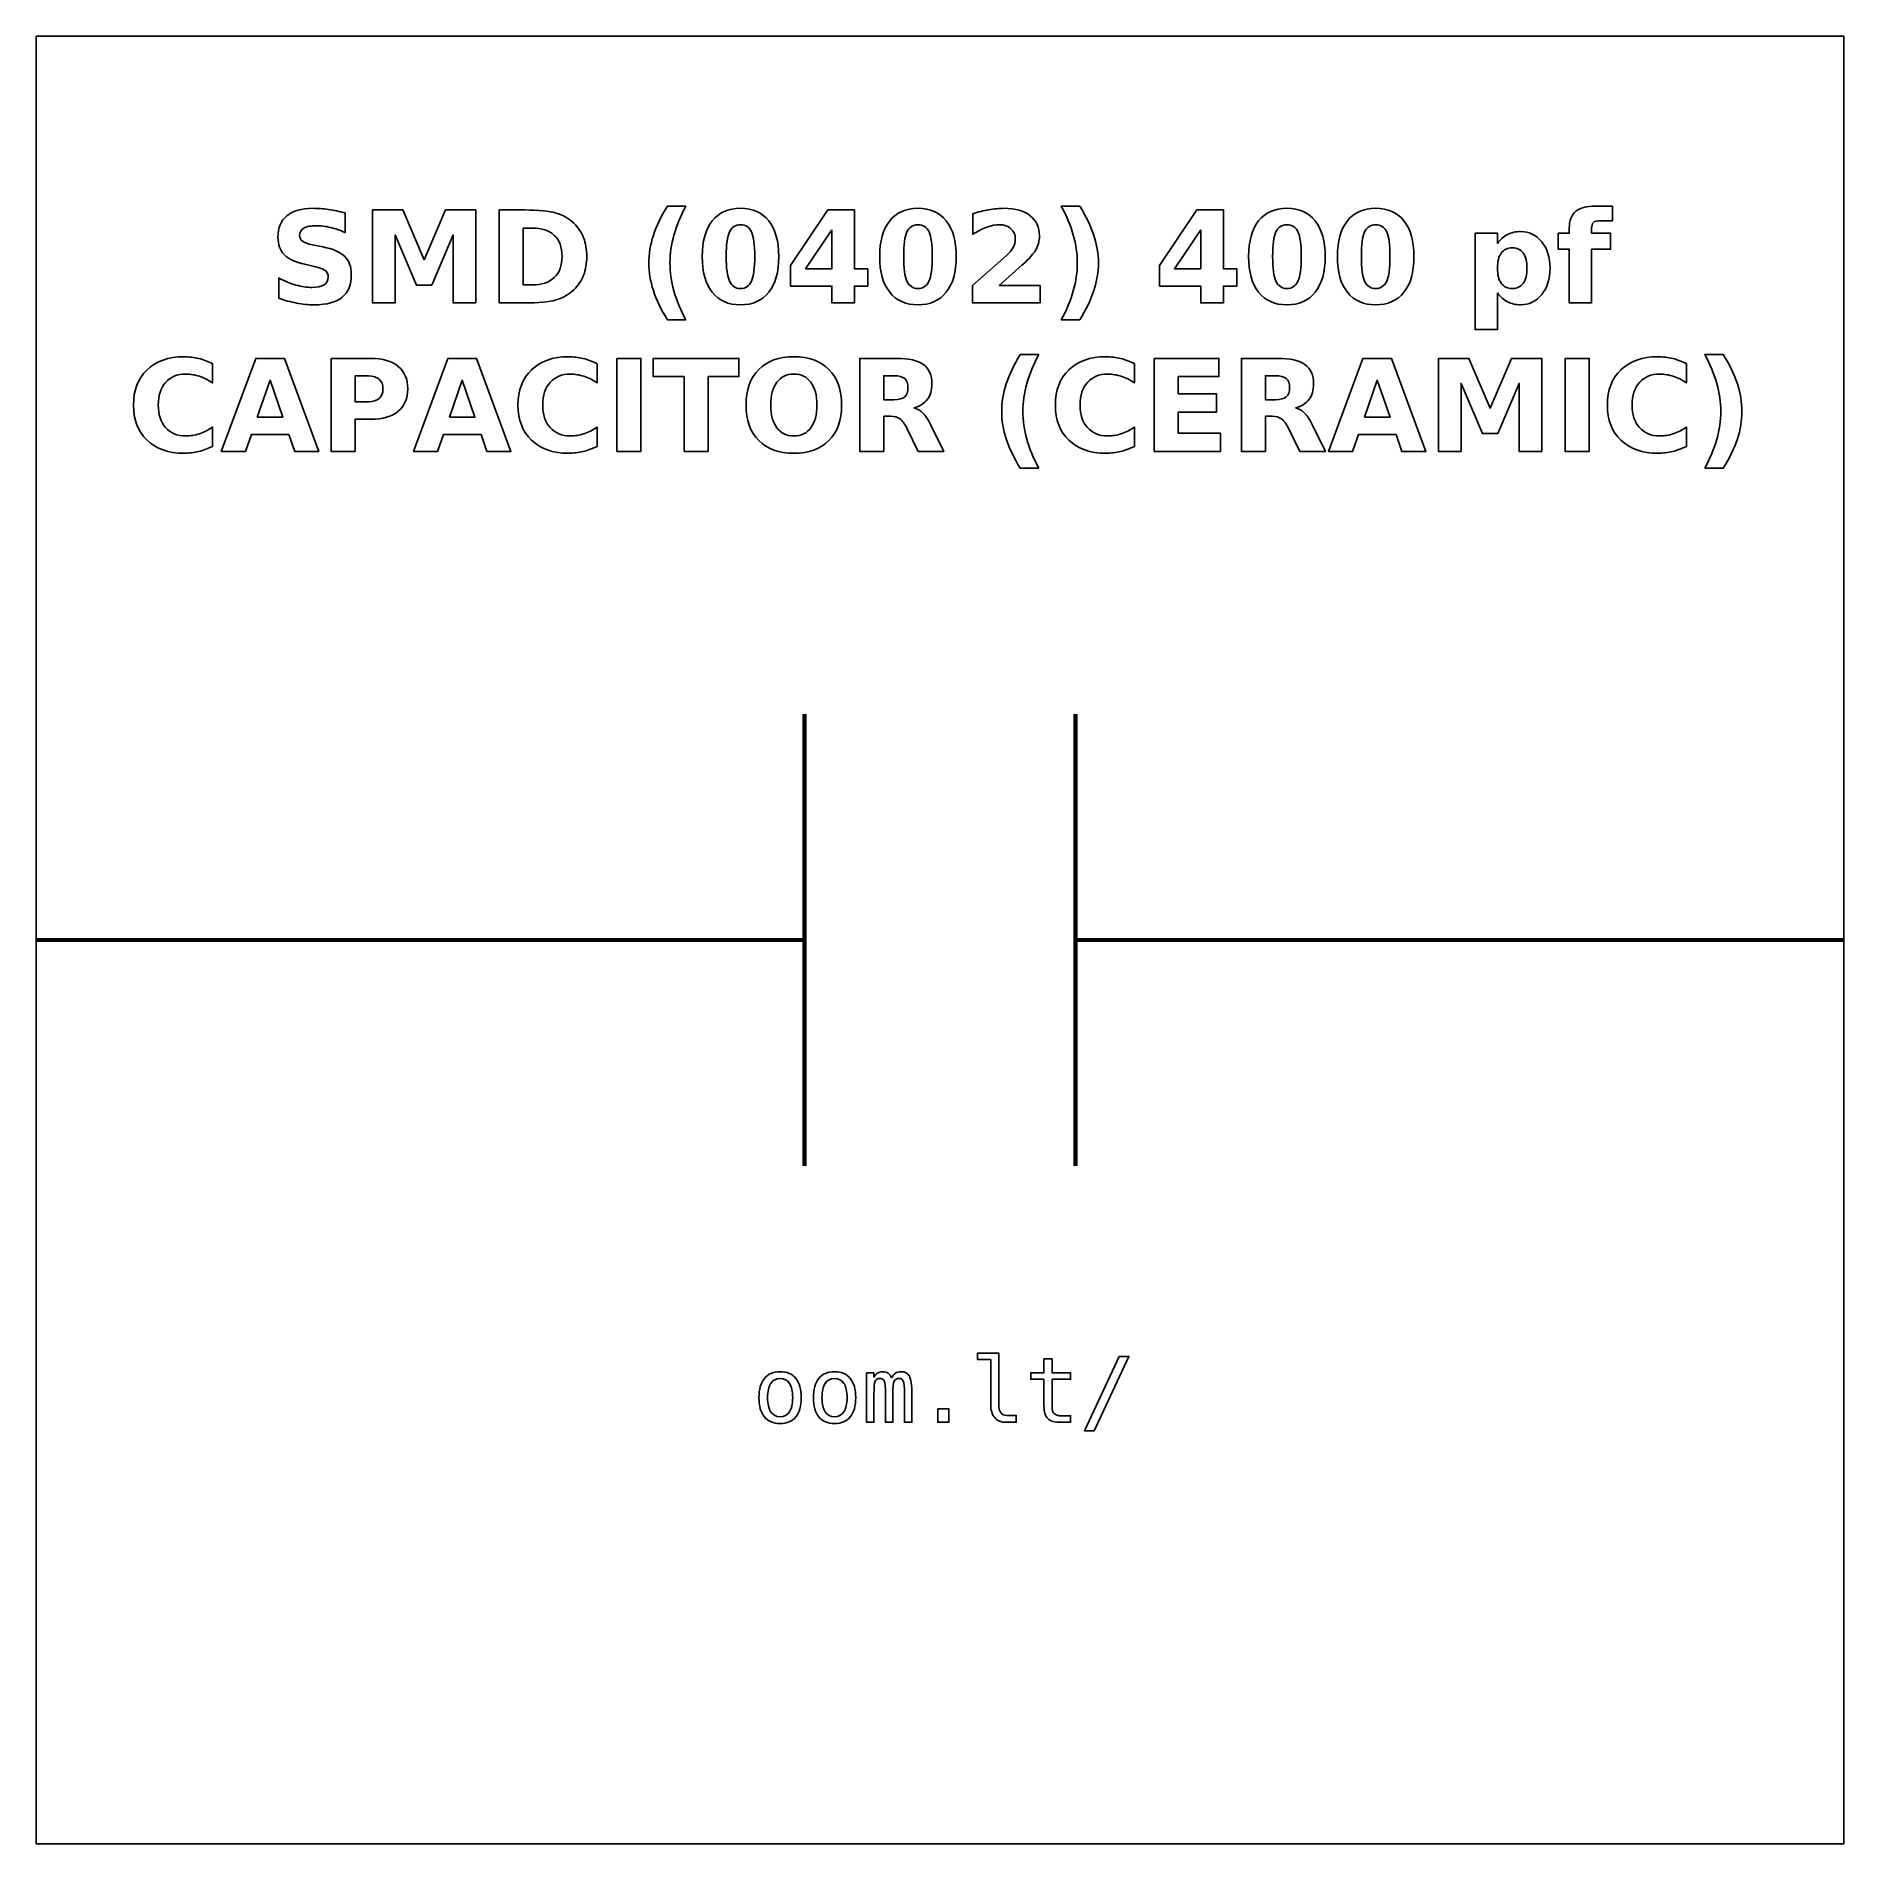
# Model space of a CAD drawing. Header units: centimetres. Extents: x -11.5 to -9.5, y -15.85 to -13.85.
import ezdxf

# ---------------------------------------------------------------- set-up
doc = ezdxf.new("R2010")
doc.units = ezdxf.units.CM
doc.header["$MEASUREMENT"] = 0
doc.layers.add('Layer 1', color=7, linetype='Continuous')

msp = doc.modelspace()

# ---------------------------------------------------------------- linework, layer by layer
at = {"layer": 'Layer 1', "color": 7}
msp.add_open_spline([(-11.5, -13.85), (-11.5, -13.85), (-9.5, -13.85), (-9.5, -13.85), (-9.5, -13.85), (-9.5, -13.85), (-9.5, -15.85), (-9.5, -15.85), (-9.5, -15.85), (-9.5, -15.85), (-11.5, -15.85), (-11.5, -15.85), (-11.5, -15.85), (-11.5, -15.85), (-11.5, -13.85), (-11.5, -13.85)], degree=3, knots=[0, 0, 0, 0, 0.25, 0.25, 0.25, 0.25, 0.5, 0.5, 0.5, 0.5, 0.75, 0.75, 0.75, 0.75, 1, 1, 1, 1], dxfattribs=at)
at = {"layer": 'Layer 1', "color": 250}
for points, knots in [([(-10.78113, -14.16381), (-10.78113, -14.16381), (-10.80159, -14.16381), (-10.80159, -14.16381), (-10.80159, -14.16381), (-10.80862, -14.15248), (-10.81382, -14.14168), (-10.81716, -14.13145), (-10.81716, -14.13145), (-10.82052, -14.12124), (-10.82219, -14.11111), (-10.82219, -14.10104), (-10.82219, -14.10104), (-10.82219, -14.09098), (-10.8205, -14.08079), (-10.81714, -14.07049), (-10.81714, -14.07049), (-10.81375, -14.06017), (-10.80858, -14.0494), (-10.80159, -14.03813), (-10.80159, -14.03813), (-10.80159, -14.03813), (-10.78113, -14.03813), (-10.78113, -14.03813), (-10.78113, -14.03813), (-10.78701, -14.04902), (-10.79141, -14.05967), (-10.79435, -14.07007), (-10.79435, -14.07007), (-10.79729, -14.08046), (-10.79877, -14.09074), (-10.79877, -14.1009), (-10.79877, -14.1009), (-10.79877, -14.11106), (-10.79731, -14.12134), (-10.7944, -14.13178), (-10.7944, -14.13178), (-10.79148, -14.1422), (-10.78706, -14.15288), (-10.78113, -14.16381)], [0, 0, 0, 0, 0.1, 0.1, 0.1, 0.1, 0.2, 0.2, 0.2, 0.2, 0.3, 0.3, 0.3, 0.3, 0.4, 0.4, 0.4, 0.4, 0.5, 0.5, 0.5, 0.5, 0.6, 0.6, 0.6, 0.6, 0.7, 0.7, 0.7, 0.7, 0.8, 0.8, 0.8, 0.8, 0.9, 0.9, 0.9, 0.9, 1, 1, 1, 1]), ([(-10.36579, -14.16381), (-10.35991, -14.15288), (-10.35549, -14.1422), (-10.35255, -14.13178), (-10.35255, -14.13178), (-10.34961, -14.12134), (-10.34815, -14.11106), (-10.34815, -14.1009), (-10.34815, -14.1009), (-10.34815, -14.09074), (-10.34961, -14.08046), (-10.35255, -14.07007), (-10.35255, -14.07007), (-10.35549, -14.05967), (-10.35991, -14.04902), (-10.36579, -14.03813), (-10.36579, -14.03813), (-10.36579, -14.03813), (-10.34533, -14.03813), (-10.34533, -14.03813), (-10.34533, -14.03813), (-10.33835, -14.0494), (-10.33317, -14.06017), (-10.32978, -14.07049), (-10.32978, -14.07049), (-10.32642, -14.08079), (-10.32473, -14.09098), (-10.32473, -14.10104), (-10.32473, -14.10104), (-10.32473, -14.11111), (-10.3264, -14.12124), (-10.32976, -14.13145), (-10.32976, -14.13145), (-10.3331, -14.14168), (-10.3383, -14.15248), (-10.34533, -14.16381), (-10.34533, -14.16381), (-10.34533, -14.16381), (-10.36579, -14.16381), (-10.36579, -14.16381)], [0, 0, 0, 0, 0.1, 0.1, 0.1, 0.1, 0.2, 0.2, 0.2, 0.2, 0.3, 0.3, 0.3, 0.3, 0.4, 0.4, 0.4, 0.4, 0.5, 0.5, 0.5, 0.5, 0.6, 0.6, 0.6, 0.6, 0.7, 0.7, 0.7, 0.7, 0.8, 0.8, 0.8, 0.8, 0.9, 0.9, 0.9, 0.9, 1, 1, 1, 1]), ([(-9.7561, -14.03799), (-9.7561, -14.03799), (-9.7561, -14.05417), (-9.7561, -14.05417), (-9.7561, -14.05417), (-9.7561, -14.05417), (-9.76976, -14.05417), (-9.76976, -14.05417), (-9.76976, -14.05417), (-9.77324, -14.05417), (-9.77569, -14.05481), (-9.77705, -14.05608), (-9.77705, -14.05608), (-9.77844, -14.05735), (-9.77912, -14.05953), (-9.77912, -14.06266), (-9.77912, -14.06266), (-9.77912, -14.06266), (-9.77912, -14.06805), (-9.77912, -14.06805), (-9.77912, -14.06805), (-9.77912, -14.06805), (-9.75805, -14.06805), (-9.75805, -14.06805), (-9.75805, -14.06805), (-9.75805, -14.06805), (-9.75805, -14.08569), (-9.75805, -14.08569), (-9.75805, -14.08569), (-9.75805, -14.08569), (-9.77912, -14.08569), (-9.77912, -14.08569), (-9.77912, -14.08569), (-9.77912, -14.08569), (-9.77912, -14.14521), (-9.77912, -14.14521), (-9.77912, -14.14521), (-9.77912, -14.14521), (-9.80379, -14.14521), (-9.80379, -14.14521), (-9.80379, -14.14521), (-9.80379, -14.14521), (-9.80379, -14.08569), (-9.80379, -14.08569), (-9.80379, -14.08569), (-9.80379, -14.08569), (-9.81605, -14.08569), (-9.81605, -14.08569), (-9.81605, -14.08569), (-9.81605, -14.08569), (-9.81605, -14.06805), (-9.81605, -14.06805), (-9.81605, -14.06805), (-9.81605, -14.06805), (-9.80379, -14.06805), (-9.80379, -14.06805), (-9.80379, -14.06805), (-9.80379, -14.06805), (-9.80379, -14.06266), (-9.80379, -14.06266), (-9.80379, -14.06266), (-9.80379, -14.05426), (-9.80144, -14.04803), (-9.79676, -14.04401), (-9.79676, -14.04401), (-9.79208, -14.03999), (-9.78481, -14.03799), (-9.77498, -14.03799), (-9.77498, -14.03799), (-9.77498, -14.03799), (-9.7561, -14.03799), (-9.7561, -14.03799)], [0, 0, 0, 0, 0.0555556, 0.0555556, 0.0555556, 0.0555556, 0.1111111, 0.1111111, 0.1111111, 0.1111111, 0.1666667, 0.1666667, 0.1666667, 0.1666667, 0.2222222, 0.2222222, 0.2222222, 0.2222222, 0.2777778, 0.2777778, 0.2777778, 0.2777778, 0.3333333, 0.3333333, 0.3333333, 0.3333333, 0.3888889, 0.3888889, 0.3888889, 0.3888889, 0.4444444, 0.4444444, 0.4444444, 0.4444444, 0.5, 0.5, 0.5, 0.5, 0.5555556, 0.5555556, 0.5555556, 0.5555556, 0.6111111, 0.6111111, 0.6111111, 0.6111111, 0.6666667, 0.6666667, 0.6666667, 0.6666667, 0.7222222, 0.7222222, 0.7222222, 0.7222222, 0.7777778, 0.7777778, 0.7777778, 0.7777778, 0.8333333, 0.8333333, 0.8333333, 0.8333333, 0.8888889, 0.8888889, 0.8888889, 0.8888889, 0.9444444, 0.9444444, 0.9444444, 0.9444444, 1, 1, 1, 1]), ([(-11.15808, -14.04559), (-11.15808, -14.04559), (-11.15808, -14.06734), (-11.15808, -14.06734), (-11.15808, -14.06734), (-11.16373, -14.06482), (-11.16925, -14.06292), (-11.17461, -14.06163), (-11.17461, -14.06163), (-11.18, -14.06033), (-11.18508, -14.0597), (-11.18985, -14.0597), (-11.18985, -14.0597), (-11.19618, -14.0597), (-11.20088, -14.06057), (-11.20392, -14.06231), (-11.20392, -14.06231), (-11.20695, -14.06407), (-11.20846, -14.06678), (-11.20846, -14.07045), (-11.20846, -14.07045), (-11.20846, -14.0732), (-11.20745, -14.07536), (-11.2054, -14.07689), (-11.2054, -14.07689), (-11.20335, -14.07842), (-11.19964, -14.07976), (-11.19425, -14.08086), (-11.19425, -14.08086), (-11.19425, -14.08086), (-11.18296, -14.08312), (-11.18296, -14.08312), (-11.18296, -14.08312), (-11.17151, -14.08543), (-11.1634, -14.08891), (-11.15858, -14.09361), (-11.15858, -14.09361), (-11.15375, -14.09829), (-11.15133, -14.10495), (-11.15133, -14.11358), (-11.15133, -14.11358), (-11.15133, -14.12494), (-11.15469, -14.13338), (-11.16142, -14.13891), (-11.16142, -14.13891), (-11.16815, -14.14443), (-11.17842, -14.14721), (-11.19225, -14.14721), (-11.19225, -14.14721), (-11.19879, -14.14721), (-11.20533, -14.1466), (-11.21189, -14.14535), (-11.21189, -14.14535), (-11.21845, -14.1441), (-11.22504, -14.14227), (-11.2316, -14.13985), (-11.2316, -14.13985), (-11.2316, -14.13985), (-11.2316, -14.11746), (-11.2316, -14.11746), (-11.2316, -14.11746), (-11.22504, -14.12094), (-11.21869, -14.12357), (-11.21255, -14.12534), (-11.21255, -14.12534), (-11.20641, -14.1271), (-11.20051, -14.12799), (-11.19482, -14.12799), (-11.19482, -14.12799), (-11.18903, -14.12799), (-11.18459, -14.12703), (-11.18151, -14.1251), (-11.18151, -14.1251), (-11.17842, -14.12317), (-11.1769, -14.12042), (-11.1769, -14.11682), (-11.1769, -14.11682), (-11.1769, -14.11362), (-11.17793, -14.11113), (-11.18002, -14.10939), (-11.18002, -14.10939), (-11.18212, -14.10765), (-11.18628, -14.10608), (-11.19254, -14.10471), (-11.19254, -14.10471), (-11.19254, -14.10471), (-11.20281, -14.10243), (-11.20281, -14.10243), (-11.20281, -14.10243), (-11.21309, -14.10022), (-11.22062, -14.09672), (-11.22537, -14.09189), (-11.22537, -14.09189), (-11.23012, -14.08707), (-11.23249, -14.08056), (-11.23249, -14.0724), (-11.23249, -14.0724), (-11.23249, -14.06214), (-11.22918, -14.05426), (-11.22257, -14.04876), (-11.22257, -14.04876), (-11.21596, -14.04323), (-11.20646, -14.04048), (-11.19404, -14.04048), (-11.19404, -14.04048), (-11.1884, -14.04048), (-11.18259, -14.04091), (-11.17661, -14.04175), (-11.17661, -14.04175), (-11.17064, -14.0426), (-11.16446, -14.04387), (-11.15808, -14.04559)], [0, 0, 0, 0, 0.0357143, 0.0357143, 0.0357143, 0.0357143, 0.0714286, 0.0714286, 0.0714286, 0.0714286, 0.1071429, 0.1071429, 0.1071429, 0.1071429, 0.1428571, 0.1428571, 0.1428571, 0.1428571, 0.1785714, 0.1785714, 0.1785714, 0.1785714, 0.2142857, 0.2142857, 0.2142857, 0.2142857, 0.25, 0.25, 0.25, 0.25, 0.2857143, 0.2857143, 0.2857143, 0.2857143, 0.3214286, 0.3214286, 0.3214286, 0.3214286, 0.3571429, 0.3571429, 0.3571429, 0.3571429, 0.3928571, 0.3928571, 0.3928571, 0.3928571, 0.4285714, 0.4285714, 0.4285714, 0.4285714, 0.4642857, 0.4642857, 0.4642857, 0.4642857, 0.5, 0.5, 0.5, 0.5, 0.5357143, 0.5357143, 0.5357143, 0.5357143, 0.5714286, 0.5714286, 0.5714286, 0.5714286, 0.6071429, 0.6071429, 0.6071429, 0.6071429, 0.6428571, 0.6428571, 0.6428571, 0.6428571, 0.6785714, 0.6785714, 0.6785714, 0.6785714, 0.7142857, 0.7142857, 0.7142857, 0.7142857, 0.75, 0.75, 0.75, 0.75, 0.7857143, 0.7857143, 0.7857143, 0.7857143, 0.8214286, 0.8214286, 0.8214286, 0.8214286, 0.8571429, 0.8571429, 0.8571429, 0.8571429, 0.8928571, 0.8928571, 0.8928571, 0.8928571, 0.9285714, 0.9285714, 0.9285714, 0.9285714, 0.9642857, 0.9642857, 0.9642857, 0.9642857, 1, 1, 1, 1]), ([(-11.12805, -14.04234), (-11.12805, -14.04234), (-11.0943, -14.04234), (-11.0943, -14.04234), (-11.0943, -14.04234), (-11.0943, -14.04234), (-11.07085, -14.0974), (-11.07085, -14.0974), (-11.07085, -14.0974), (-11.07085, -14.0974), (-11.04729, -14.04234), (-11.04729, -14.04234), (-11.04729, -14.04234), (-11.04729, -14.04234), (-11.01361, -14.04234), (-11.01361, -14.04234), (-11.01361, -14.04234), (-11.01361, -14.04234), (-11.01361, -14.14521), (-11.01361, -14.14521), (-11.01361, -14.14521), (-11.01361, -14.14521), (-11.03868, -14.14521), (-11.03868, -14.14521), (-11.03868, -14.14521), (-11.03868, -14.14521), (-11.03868, -14.06997), (-11.03868, -14.06997), (-11.03868, -14.06997), (-11.03868, -14.06997), (-11.06239, -14.12543), (-11.06239, -14.12543), (-11.06239, -14.12543), (-11.06239, -14.12543), (-11.0792, -14.12543), (-11.0792, -14.12543), (-11.0792, -14.12543), (-11.0792, -14.12543), (-11.10291, -14.06997), (-11.10291, -14.06997), (-11.10291, -14.06997), (-11.10291, -14.06997), (-11.10291, -14.14521), (-11.10291, -14.14521), (-11.10291, -14.14521), (-11.10291, -14.14521), (-11.12805, -14.14521), (-11.12805, -14.14521), (-11.12805, -14.14521), (-11.12805, -14.14521), (-11.12805, -14.04234), (-11.12805, -14.04234)], [0, 0, 0, 0, 0.0769231, 0.0769231, 0.0769231, 0.0769231, 0.1538462, 0.1538462, 0.1538462, 0.1538462, 0.2307692, 0.2307692, 0.2307692, 0.2307692, 0.3076923, 0.3076923, 0.3076923, 0.3076923, 0.3846154, 0.3846154, 0.3846154, 0.3846154, 0.4615385, 0.4615385, 0.4615385, 0.4615385, 0.5384615, 0.5384615, 0.5384615, 0.5384615, 0.6153846, 0.6153846, 0.6153846, 0.6153846, 0.6923077, 0.6923077, 0.6923077, 0.6923077, 0.7692308, 0.7692308, 0.7692308, 0.7692308, 0.8461538, 0.8461538, 0.8461538, 0.8461538, 0.9230769, 0.9230769, 0.9230769, 0.9230769, 1, 1, 1, 1]), ([(-10.98762, -14.04234), (-10.98762, -14.04234), (-10.95963, -14.04234), (-10.95963, -14.04234), (-10.95963, -14.04234), (-10.94402, -14.04234), (-10.9324, -14.04345), (-10.92476, -14.04568), (-10.92476, -14.04568), (-10.91711, -14.04791), (-10.91055, -14.05168), (-10.90507, -14.05702), (-10.90507, -14.05702), (-10.90025, -14.06165), (-10.89668, -14.06701), (-10.89432, -14.07308), (-10.89432, -14.07308), (-10.892, -14.07912), (-10.89082, -14.08599), (-10.89082, -14.09368), (-10.89082, -14.09368), (-10.89082, -14.10144), (-10.892, -14.10836), (-10.89432, -14.11445), (-10.89432, -14.11445), (-10.89668, -14.12054), (-10.90025, -14.1259), (-10.90507, -14.13053), (-10.90507, -14.13053), (-10.9106, -14.13587), (-10.91721, -14.13964), (-10.92492, -14.14187), (-10.92492, -14.14187), (-10.93264, -14.1441), (-10.94421, -14.14521), (-10.95963, -14.14521), (-10.95963, -14.14521), (-10.95963, -14.14521), (-10.98762, -14.14521), (-10.98762, -14.14521), (-10.98762, -14.14521), (-10.98762, -14.14521), (-10.98762, -14.04234), (-10.98762, -14.04234)], [0, 0, 0, 0, 0.0909091, 0.0909091, 0.0909091, 0.0909091, 0.1818182, 0.1818182, 0.1818182, 0.1818182, 0.2727273, 0.2727273, 0.2727273, 0.2727273, 0.3636364, 0.3636364, 0.3636364, 0.3636364, 0.4545455, 0.4545455, 0.4545455, 0.4545455, 0.5454545, 0.5454545, 0.5454545, 0.5454545, 0.6363636, 0.6363636, 0.6363636, 0.6363636, 0.7272727, 0.7272727, 0.7272727, 0.7272727, 0.8181818, 0.8181818, 0.8181818, 0.8181818, 0.9090909, 0.9090909, 0.9090909, 0.9090909, 1, 1, 1, 1]), ([(-10.6784, -14.09387), (-10.6784, -14.11092), (-10.68207, -14.12407), (-10.68943, -14.13333), (-10.68943, -14.13333), (-10.69677, -14.14258), (-10.70721, -14.14721), (-10.72071, -14.14721), (-10.72071, -14.14721), (-10.73426, -14.14721), (-10.74472, -14.14258), (-10.75206, -14.13333), (-10.75206, -14.13333), (-10.75942, -14.12407), (-10.76309, -14.11092), (-10.76309, -14.09387), (-10.76309, -14.09387), (-10.76309, -14.0768), (-10.75942, -14.06362), (-10.75206, -14.05436), (-10.75206, -14.05436), (-10.74472, -14.04512), (-10.73426, -14.04048), (-10.72071, -14.04048), (-10.72071, -14.04048), (-10.70721, -14.04048), (-10.69677, -14.04512), (-10.68943, -14.05436), (-10.68943, -14.05436), (-10.68207, -14.06362), (-10.6784, -14.0768), (-10.6784, -14.09387)], [0, 0, 0, 0, 0.125, 0.125, 0.125, 0.125, 0.25, 0.25, 0.25, 0.25, 0.375, 0.375, 0.375, 0.375, 0.5, 0.5, 0.5, 0.5, 0.625, 0.625, 0.625, 0.625, 0.75, 0.75, 0.75, 0.75, 0.875, 0.875, 0.875, 0.875, 1, 1, 1, 1]), ([(-10.70493, -14.09368), (-10.70493, -14.08082), (-10.70613, -14.07176), (-10.70855, -14.06649), (-10.70855, -14.06649), (-10.71095, -14.06125), (-10.71502, -14.05862), (-10.72071, -14.05862), (-10.72071, -14.05862), (-10.7264, -14.05862), (-10.73047, -14.06125), (-10.73292, -14.06649), (-10.73292, -14.06649), (-10.73534, -14.07176), (-10.73656, -14.08082), (-10.73656, -14.09368), (-10.73656, -14.09368), (-10.73656, -14.10666), (-10.73534, -14.11584), (-10.73292, -14.12115), (-10.73292, -14.12115), (-10.73047, -14.12649), (-10.7264, -14.12915), (-10.72071, -14.12915), (-10.72071, -14.12915), (-10.71507, -14.12915), (-10.71102, -14.12649), (-10.70857, -14.12115), (-10.70857, -14.12115), (-10.70615, -14.11584), (-10.70493, -14.10666), (-10.70493, -14.09368)], [0, 0, 0, 0, 0.125, 0.125, 0.125, 0.125, 0.25, 0.25, 0.25, 0.25, 0.375, 0.375, 0.375, 0.375, 0.5, 0.5, 0.5, 0.5, 0.625, 0.625, 0.625, 0.625, 0.75, 0.75, 0.75, 0.75, 0.875, 0.875, 0.875, 0.875, 1, 1, 1, 1]), ([(-10.6241, -14.04234), (-10.6241, -14.04234), (-10.5946, -14.04234), (-10.5946, -14.04234), (-10.5946, -14.04234), (-10.5946, -14.04234), (-10.5946, -14.10725), (-10.5946, -14.10725), (-10.5946, -14.10725), (-10.5946, -14.10725), (-10.57993, -14.10725), (-10.57993, -14.10725), (-10.57993, -14.10725), (-10.57993, -14.10725), (-10.57993, -14.12647), (-10.57993, -14.12647), (-10.57993, -14.12647), (-10.57993, -14.12647), (-10.5946, -14.12647), (-10.5946, -14.12647), (-10.5946, -14.12647), (-10.5946, -14.12647), (-10.5946, -14.14521), (-10.5946, -14.14521), (-10.5946, -14.14521), (-10.5946, -14.14521), (-10.61967, -14.14521), (-10.61967, -14.14521), (-10.61967, -14.14521), (-10.61967, -14.14521), (-10.61967, -14.12647), (-10.61967, -14.12647), (-10.61967, -14.12647), (-10.61967, -14.12647), (-10.6653, -14.12647), (-10.6653, -14.12647), (-10.6653, -14.12647), (-10.6653, -14.12647), (-10.6653, -14.10372), (-10.6653, -14.10372), (-10.6653, -14.10372), (-10.6653, -14.10372), (-10.6241, -14.04234), (-10.6241, -14.04234)], [0, 0, 0, 0, 0.0909091, 0.0909091, 0.0909091, 0.0909091, 0.1818182, 0.1818182, 0.1818182, 0.1818182, 0.2727273, 0.2727273, 0.2727273, 0.2727273, 0.3636364, 0.3636364, 0.3636364, 0.3636364, 0.4545455, 0.4545455, 0.4545455, 0.4545455, 0.5454545, 0.5454545, 0.5454545, 0.5454545, 0.6363636, 0.6363636, 0.6363636, 0.6363636, 0.7272727, 0.7272727, 0.7272727, 0.7272727, 0.8181818, 0.8181818, 0.8181818, 0.8181818, 0.9090909, 0.9090909, 0.9090909, 0.9090909, 1, 1, 1, 1]), ([(-10.48202, -14.09387), (-10.48202, -14.11092), (-10.48569, -14.12407), (-10.49305, -14.13333), (-10.49305, -14.13333), (-10.50039, -14.14258), (-10.51083, -14.14721), (-10.52433, -14.14721), (-10.52433, -14.14721), (-10.53788, -14.14721), (-10.54834, -14.14258), (-10.55568, -14.13333), (-10.55568, -14.13333), (-10.56304, -14.12407), (-10.56671, -14.11092), (-10.56671, -14.09387), (-10.56671, -14.09387), (-10.56671, -14.0768), (-10.56304, -14.06362), (-10.55568, -14.05436), (-10.55568, -14.05436), (-10.54834, -14.04512), (-10.53788, -14.04048), (-10.52433, -14.04048), (-10.52433, -14.04048), (-10.51083, -14.04048), (-10.50039, -14.04512), (-10.49305, -14.05436), (-10.49305, -14.05436), (-10.48569, -14.06362), (-10.48202, -14.0768), (-10.48202, -14.09387)], [0, 0, 0, 0, 0.125, 0.125, 0.125, 0.125, 0.25, 0.25, 0.25, 0.25, 0.375, 0.375, 0.375, 0.375, 0.5, 0.5, 0.5, 0.5, 0.625, 0.625, 0.625, 0.625, 0.75, 0.75, 0.75, 0.75, 0.875, 0.875, 0.875, 0.875, 1, 1, 1, 1]), ([(-10.50855, -14.09368), (-10.50855, -14.08082), (-10.50975, -14.07176), (-10.51217, -14.06649), (-10.51217, -14.06649), (-10.51457, -14.06125), (-10.51864, -14.05862), (-10.52433, -14.05862), (-10.52433, -14.05862), (-10.53002, -14.05862), (-10.53409, -14.06125), (-10.53654, -14.06649), (-10.53654, -14.06649), (-10.53896, -14.07176), (-10.54018, -14.08082), (-10.54018, -14.09368), (-10.54018, -14.09368), (-10.54018, -14.10666), (-10.53896, -14.11584), (-10.53654, -14.12115), (-10.53654, -14.12115), (-10.53409, -14.12649), (-10.53002, -14.12915), (-10.52433, -14.12915), (-10.52433, -14.12915), (-10.51869, -14.12915), (-10.51464, -14.12649), (-10.51219, -14.12115), (-10.51219, -14.12115), (-10.50977, -14.11584), (-10.50855, -14.10666), (-10.50855, -14.09368)], [0, 0, 0, 0, 0.125, 0.125, 0.125, 0.125, 0.25, 0.25, 0.25, 0.25, 0.375, 0.375, 0.375, 0.375, 0.5, 0.5, 0.5, 0.5, 0.625, 0.625, 0.625, 0.625, 0.75, 0.75, 0.75, 0.75, 0.875, 0.875, 0.875, 0.875, 1, 1, 1, 1]), ([(-10.43461, -14.12571), (-10.43461, -14.12571), (-10.38933, -14.12571), (-10.38933, -14.12571), (-10.38933, -14.12571), (-10.38933, -14.12571), (-10.38933, -14.14521), (-10.38933, -14.14521), (-10.38933, -14.14521), (-10.38933, -14.14521), (-10.4641, -14.14521), (-10.4641, -14.14521), (-10.4641, -14.14521), (-10.4641, -14.14521), (-10.4641, -14.12571), (-10.4641, -14.12571), (-10.4641, -14.12571), (-10.4641, -14.12571), (-10.42654, -14.09258), (-10.42654, -14.09258), (-10.42654, -14.09258), (-10.42318, -14.08954), (-10.42071, -14.08658), (-10.41911, -14.08369), (-10.41911, -14.08369), (-10.41749, -14.08079), (-10.41669, -14.07778), (-10.41669, -14.07465), (-10.41669, -14.07465), (-10.41669, -14.06983), (-10.41831, -14.06595), (-10.42155, -14.06301), (-10.42155, -14.06301), (-10.42478, -14.06007), (-10.42908, -14.05862), (-10.43447, -14.05862), (-10.43447, -14.05862), (-10.4386, -14.05862), (-10.44312, -14.05951), (-10.44804, -14.06127), (-10.44804, -14.06127), (-10.45295, -14.06304), (-10.45822, -14.06567), (-10.46382, -14.06915), (-10.46382, -14.06915), (-10.46382, -14.06915), (-10.46382, -14.04655), (-10.46382, -14.04655), (-10.46382, -14.04655), (-10.45784, -14.04458), (-10.45194, -14.04307), (-10.44611, -14.04204), (-10.44611, -14.04204), (-10.44027, -14.041), (-10.43456, -14.04048), (-10.42894, -14.04048), (-10.42894, -14.04048), (-10.41664, -14.04048), (-10.40707, -14.04319), (-10.40025, -14.04862), (-10.40025, -14.04862), (-10.39343, -14.05403), (-10.39002, -14.06158), (-10.39002, -14.07129), (-10.39002, -14.07129), (-10.39002, -14.07689), (-10.39147, -14.08211), (-10.39437, -14.08696), (-10.39437, -14.08696), (-10.39726, -14.0918), (-10.40335, -14.09829), (-10.41262, -14.10643), (-10.41262, -14.10643), (-10.41262, -14.10643), (-10.43461, -14.12571), (-10.43461, -14.12571)], [0, 0, 0, 0, 0.0526316, 0.0526316, 0.0526316, 0.0526316, 0.1052632, 0.1052632, 0.1052632, 0.1052632, 0.1578947, 0.1578947, 0.1578947, 0.1578947, 0.2105263, 0.2105263, 0.2105263, 0.2105263, 0.2631579, 0.2631579, 0.2631579, 0.2631579, 0.3157895, 0.3157895, 0.3157895, 0.3157895, 0.3684211, 0.3684211, 0.3684211, 0.3684211, 0.4210526, 0.4210526, 0.4210526, 0.4210526, 0.4736842, 0.4736842, 0.4736842, 0.4736842, 0.5263158, 0.5263158, 0.5263158, 0.5263158, 0.5789474, 0.5789474, 0.5789474, 0.5789474, 0.6315789, 0.6315789, 0.6315789, 0.6315789, 0.6842105, 0.6842105, 0.6842105, 0.6842105, 0.7368421, 0.7368421, 0.7368421, 0.7368421, 0.7894737, 0.7894737, 0.7894737, 0.7894737, 0.8421053, 0.8421053, 0.8421053, 0.8421053, 0.8947368, 0.8947368, 0.8947368, 0.8947368, 0.9473684, 0.9473684, 0.9473684, 0.9473684, 1, 1, 1, 1]), ([(-10.21591, -14.04234), (-10.21591, -14.04234), (-10.18641, -14.04234), (-10.18641, -14.04234), (-10.18641, -14.04234), (-10.18641, -14.04234), (-10.18641, -14.10725), (-10.18641, -14.10725), (-10.18641, -14.10725), (-10.18641, -14.10725), (-10.17174, -14.10725), (-10.17174, -14.10725), (-10.17174, -14.10725), (-10.17174, -14.10725), (-10.17174, -14.12647), (-10.17174, -14.12647), (-10.17174, -14.12647), (-10.17174, -14.12647), (-10.18641, -14.12647), (-10.18641, -14.12647), (-10.18641, -14.12647), (-10.18641, -14.12647), (-10.18641, -14.14521), (-10.18641, -14.14521), (-10.18641, -14.14521), (-10.18641, -14.14521), (-10.21148, -14.14521), (-10.21148, -14.14521), (-10.21148, -14.14521), (-10.21148, -14.14521), (-10.21148, -14.12647), (-10.21148, -14.12647), (-10.21148, -14.12647), (-10.21148, -14.12647), (-10.25711, -14.12647), (-10.25711, -14.12647), (-10.25711, -14.12647), (-10.25711, -14.12647), (-10.25711, -14.10372), (-10.25711, -14.10372), (-10.25711, -14.10372), (-10.25711, -14.10372), (-10.21591, -14.04234), (-10.21591, -14.04234)], [0, 0, 0, 0, 0.0909091, 0.0909091, 0.0909091, 0.0909091, 0.1818182, 0.1818182, 0.1818182, 0.1818182, 0.2727273, 0.2727273, 0.2727273, 0.2727273, 0.3636364, 0.3636364, 0.3636364, 0.3636364, 0.4545455, 0.4545455, 0.4545455, 0.4545455, 0.5454545, 0.5454545, 0.5454545, 0.5454545, 0.6363636, 0.6363636, 0.6363636, 0.6363636, 0.7272727, 0.7272727, 0.7272727, 0.7272727, 0.8181818, 0.8181818, 0.8181818, 0.8181818, 0.9090909, 0.9090909, 0.9090909, 0.9090909, 1, 1, 1, 1]), ([(-10.07383, -14.09387), (-10.07383, -14.11092), (-10.0775, -14.12407), (-10.08486, -14.13333), (-10.08486, -14.13333), (-10.0922, -14.14258), (-10.10264, -14.14721), (-10.11614, -14.14721), (-10.11614, -14.14721), (-10.12969, -14.14721), (-10.14015, -14.14258), (-10.14749, -14.13333), (-10.14749, -14.13333), (-10.15485, -14.12407), (-10.15852, -14.11092), (-10.15852, -14.09387), (-10.15852, -14.09387), (-10.15852, -14.0768), (-10.15485, -14.06362), (-10.14749, -14.05436), (-10.14749, -14.05436), (-10.14015, -14.04512), (-10.12969, -14.04048), (-10.11614, -14.04048), (-10.11614, -14.04048), (-10.10264, -14.04048), (-10.0922, -14.04512), (-10.08486, -14.05436), (-10.08486, -14.05436), (-10.0775, -14.06362), (-10.07383, -14.0768), (-10.07383, -14.09387)], [0, 0, 0, 0, 0.125, 0.125, 0.125, 0.125, 0.25, 0.25, 0.25, 0.25, 0.375, 0.375, 0.375, 0.375, 0.5, 0.5, 0.5, 0.5, 0.625, 0.625, 0.625, 0.625, 0.75, 0.75, 0.75, 0.75, 0.875, 0.875, 0.875, 0.875, 1, 1, 1, 1]), ([(-10.10036, -14.09368), (-10.10036, -14.08082), (-10.10156, -14.07176), (-10.10398, -14.06649), (-10.10398, -14.06649), (-10.10638, -14.06125), (-10.11045, -14.05862), (-10.11614, -14.05862), (-10.11614, -14.05862), (-10.12183, -14.05862), (-10.1259, -14.06125), (-10.12835, -14.06649), (-10.12835, -14.06649), (-10.13077, -14.07176), (-10.13199, -14.08082), (-10.13199, -14.09368), (-10.13199, -14.09368), (-10.13199, -14.10666), (-10.13077, -14.11584), (-10.12835, -14.12115), (-10.12835, -14.12115), (-10.1259, -14.12649), (-10.12183, -14.12915), (-10.11614, -14.12915), (-10.11614, -14.12915), (-10.1105, -14.12915), (-10.10645, -14.12649), (-10.104, -14.12115), (-10.104, -14.12115), (-10.10158, -14.11584), (-10.10036, -14.10666), (-10.10036, -14.09368)], [0, 0, 0, 0, 0.125, 0.125, 0.125, 0.125, 0.25, 0.25, 0.25, 0.25, 0.375, 0.375, 0.375, 0.375, 0.5, 0.5, 0.5, 0.5, 0.625, 0.625, 0.625, 0.625, 0.75, 0.75, 0.75, 0.75, 0.875, 0.875, 0.875, 0.875, 1, 1, 1, 1]), ([(-9.97564, -14.09387), (-9.97564, -14.11092), (-9.97931, -14.12407), (-9.98667, -14.13333), (-9.98667, -14.13333), (-9.99401, -14.14258), (-10.00445, -14.14721), (-10.01795, -14.14721), (-10.01795, -14.14721), (-10.0315, -14.14721), (-10.04196, -14.14258), (-10.0493, -14.13333), (-10.0493, -14.13333), (-10.05666, -14.12407), (-10.06033, -14.11092), (-10.06033, -14.09387), (-10.06033, -14.09387), (-10.06033, -14.0768), (-10.05666, -14.06362), (-10.0493, -14.05436), (-10.0493, -14.05436), (-10.04196, -14.04512), (-10.0315, -14.04048), (-10.01795, -14.04048), (-10.01795, -14.04048), (-10.00445, -14.04048), (-9.99401, -14.04512), (-9.98667, -14.05436), (-9.98667, -14.05436), (-9.97931, -14.06362), (-9.97564, -14.0768), (-9.97564, -14.09387)], [0, 0, 0, 0, 0.125, 0.125, 0.125, 0.125, 0.25, 0.25, 0.25, 0.25, 0.375, 0.375, 0.375, 0.375, 0.5, 0.5, 0.5, 0.5, 0.625, 0.625, 0.625, 0.625, 0.75, 0.75, 0.75, 0.75, 0.875, 0.875, 0.875, 0.875, 1, 1, 1, 1]), ([(-10.00217, -14.09368), (-10.00217, -14.08082), (-10.00337, -14.07176), (-10.00579, -14.06649), (-10.00579, -14.06649), (-10.00819, -14.06125), (-10.01226, -14.05862), (-10.01795, -14.05862), (-10.01795, -14.05862), (-10.02364, -14.05862), (-10.02771, -14.06125), (-10.03016, -14.06649), (-10.03016, -14.06649), (-10.03258, -14.07176), (-10.0338, -14.08082), (-10.0338, -14.09368), (-10.0338, -14.09368), (-10.0338, -14.10666), (-10.03258, -14.11584), (-10.03016, -14.12115), (-10.03016, -14.12115), (-10.02771, -14.12649), (-10.02364, -14.12915), (-10.01795, -14.12915), (-10.01795, -14.12915), (-10.01231, -14.12915), (-10.00826, -14.12649), (-10.00581, -14.12115), (-10.00581, -14.12115), (-10.00339, -14.11584), (-10.00217, -14.10666), (-10.00217, -14.09368)], [0, 0, 0, 0, 0.125, 0.125, 0.125, 0.125, 0.25, 0.25, 0.25, 0.25, 0.375, 0.375, 0.375, 0.375, 0.5, 0.5, 0.5, 0.5, 0.625, 0.625, 0.625, 0.625, 0.75, 0.75, 0.75, 0.75, 0.875, 0.875, 0.875, 0.875, 1, 1, 1, 1]), ([(-10.96109, -14.0624), (-10.96109, -14.0624), (-10.96109, -14.12515), (-10.96109, -14.12515), (-10.96109, -14.12515), (-10.96109, -14.12515), (-10.95159, -14.12515), (-10.95159, -14.12515), (-10.95159, -14.12515), (-10.94075, -14.12515), (-10.93247, -14.12247), (-10.92676, -14.11708), (-10.92676, -14.11708), (-10.92104, -14.11172), (-10.91817, -14.10391), (-10.91817, -14.09368), (-10.91817, -14.09368), (-10.91817, -14.08347), (-10.92102, -14.07571), (-10.92671, -14.0704), (-10.92671, -14.0704), (-10.9324, -14.06506), (-10.9407, -14.0624), (-10.95159, -14.0624), (-10.95159, -14.0624), (-10.95159, -14.0624), (-10.96109, -14.0624), (-10.96109, -14.0624)], [0, 0, 0, 0, 0.1428571, 0.1428571, 0.1428571, 0.1428571, 0.2857143, 0.2857143, 0.2857143, 0.2857143, 0.4285714, 0.4285714, 0.4285714, 0.4285714, 0.5714286, 0.5714286, 0.5714286, 0.5714286, 0.7142857, 0.7142857, 0.7142857, 0.7142857, 0.8571429, 0.8571429, 0.8571429, 0.8571429, 1, 1, 1, 1]), ([(-10.61967, -14.06419), (-10.61967, -14.06419), (-10.64877, -14.10725), (-10.64877, -14.10725), (-10.64877, -14.10725), (-10.64877, -14.10725), (-10.61967, -14.10725), (-10.61967, -14.10725), (-10.61967, -14.10725), (-10.61967, -14.10725), (-10.61967, -14.06419), (-10.61967, -14.06419)], [0, 0, 0, 0, 0.3333333, 0.3333333, 0.3333333, 0.3333333, 0.6666667, 0.6666667, 0.6666667, 0.6666667, 1, 1, 1, 1]), ([(-10.21148, -14.06419), (-10.21148, -14.06419), (-10.24058, -14.10725), (-10.24058, -14.10725), (-10.24058, -14.10725), (-10.24058, -14.10725), (-10.21148, -14.10725), (-10.21148, -14.10725), (-10.21148, -14.10725), (-10.21148, -14.10725), (-10.21148, -14.06419), (-10.21148, -14.06419)], [0, 0, 0, 0, 0.3333333, 0.3333333, 0.3333333, 0.3333333, 0.6666667, 0.6666667, 0.6666667, 0.6666667, 1, 1, 1, 1]), ([(-9.88324, -14.13404), (-9.88324, -14.13404), (-9.88324, -14.17456), (-9.88324, -14.17456), (-9.88324, -14.17456), (-9.88324, -14.17456), (-9.90791, -14.17456), (-9.90791, -14.17456), (-9.90791, -14.17456), (-9.90791, -14.17456), (-9.90791, -14.06805), (-9.90791, -14.06805), (-9.90791, -14.06805), (-9.90791, -14.06805), (-9.88324, -14.06805), (-9.88324, -14.06805), (-9.88324, -14.06805), (-9.88324, -14.06805), (-9.88324, -14.07936), (-9.88324, -14.07936), (-9.88324, -14.07936), (-9.87985, -14.07484), (-9.87606, -14.07153), (-9.87195, -14.06939), (-9.87195, -14.06939), (-9.86781, -14.06725), (-9.86306, -14.06619), (-9.85767, -14.06619), (-9.85767, -14.06619), (-9.84817, -14.06619), (-9.84036, -14.06997), (-9.83427, -14.07752), (-9.83427, -14.07752), (-9.82816, -14.08507), (-9.8251, -14.09481), (-9.8251, -14.10669), (-9.8251, -14.10669), (-9.8251, -14.11859), (-9.82816, -14.12832), (-9.83427, -14.13587), (-9.83427, -14.13587), (-9.84036, -14.14342), (-9.84817, -14.14721), (-9.85767, -14.14721), (-9.85767, -14.14721), (-9.86306, -14.14721), (-9.86781, -14.14615), (-9.87195, -14.14401), (-9.87195, -14.14401), (-9.87606, -14.14187), (-9.87985, -14.13855), (-9.88324, -14.13404)], [0, 0, 0, 0, 0.0769231, 0.0769231, 0.0769231, 0.0769231, 0.1538462, 0.1538462, 0.1538462, 0.1538462, 0.2307692, 0.2307692, 0.2307692, 0.2307692, 0.3076923, 0.3076923, 0.3076923, 0.3076923, 0.3846154, 0.3846154, 0.3846154, 0.3846154, 0.4615385, 0.4615385, 0.4615385, 0.4615385, 0.5384615, 0.5384615, 0.5384615, 0.5384615, 0.6153846, 0.6153846, 0.6153846, 0.6153846, 0.6923077, 0.6923077, 0.6923077, 0.6923077, 0.7692308, 0.7692308, 0.7692308, 0.7692308, 0.8461538, 0.8461538, 0.8461538, 0.8461538, 0.9230769, 0.9230769, 0.9230769, 0.9230769, 1, 1, 1, 1]), ([(-9.86684, -14.08411), (-9.87214, -14.08411), (-9.87618, -14.08604), (-9.879, -14.08992), (-9.879, -14.08992), (-9.88182, -14.0938), (-9.88324, -14.0994), (-9.88324, -14.10669), (-9.88324, -14.10669), (-9.88324, -14.114), (-9.88182, -14.1196), (-9.879, -14.12348), (-9.879, -14.12348), (-9.87618, -14.12736), (-9.87214, -14.12929), (-9.86684, -14.12929), (-9.86684, -14.12929), (-9.86158, -14.12929), (-9.85753, -14.12736), (-9.85476, -14.1235), (-9.85476, -14.1235), (-9.85198, -14.11965), (-9.85059, -14.11405), (-9.85059, -14.10669), (-9.85059, -14.10669), (-9.85059, -14.09935), (-9.85198, -14.09375), (-9.85476, -14.08989), (-9.85476, -14.08989), (-9.85753, -14.08604), (-9.86158, -14.08411), (-9.86684, -14.08411)], [0, 0, 0, 0, 0.125, 0.125, 0.125, 0.125, 0.25, 0.25, 0.25, 0.25, 0.375, 0.375, 0.375, 0.375, 0.5, 0.5, 0.5, 0.5, 0.625, 0.625, 0.625, 0.625, 0.75, 0.75, 0.75, 0.75, 0.875, 0.875, 0.875, 0.875, 1, 1, 1, 1]), ([(-11.30482, -14.30382), (-11.30968, -14.30633), (-11.31476, -14.30824), (-11.32006, -14.30953), (-11.32006, -14.30953), (-11.32532, -14.31082), (-11.33085, -14.31146), (-11.33659, -14.31146), (-11.33659, -14.31146), (-11.35371, -14.31146), (-11.36728, -14.30666), (-11.3773, -14.29709), (-11.3773, -14.29709), (-11.38732, -14.28752), (-11.39233, -14.27454), (-11.39233, -14.25812), (-11.39233, -14.25812), (-11.39233, -14.24168), (-11.38732, -14.22867), (-11.3773, -14.2191), (-11.3773, -14.2191), (-11.36728, -14.20953), (-11.35371, -14.20473), (-11.33659, -14.20473), (-11.33659, -14.20473), (-11.33085, -14.20473), (-11.32532, -14.20537), (-11.32006, -14.20666), (-11.32006, -14.20666), (-11.31476, -14.20795), (-11.30968, -14.20986), (-11.30482, -14.21238), (-11.30482, -14.21238), (-11.30482, -14.21238), (-11.30482, -14.23366), (-11.30482, -14.23366), (-11.30482, -14.23366), (-11.30973, -14.2303), (-11.31458, -14.22785), (-11.31935, -14.2263), (-11.31935, -14.2263), (-11.32412, -14.22472), (-11.32916, -14.22395), (-11.33445, -14.22395), (-11.33445, -14.22395), (-11.3439, -14.22395), (-11.35136, -14.22698), (-11.35677, -14.23305), (-11.35677, -14.23305), (-11.3622, -14.23912), (-11.36491, -14.24747), (-11.36491, -14.25812), (-11.36491, -14.25812), (-11.36491, -14.26875), (-11.3622, -14.27708), (-11.35677, -14.28314), (-11.35677, -14.28314), (-11.35136, -14.28921), (-11.3439, -14.29224), (-11.33445, -14.29224), (-11.33445, -14.29224), (-11.32916, -14.29224), (-11.32412, -14.29147), (-11.31935, -14.28989), (-11.31935, -14.28989), (-11.31458, -14.28834), (-11.30973, -14.28589), (-11.30482, -14.28253), (-11.30482, -14.28253), (-11.30482, -14.28253), (-11.30482, -14.30382), (-11.30482, -14.30382)], [0, 0, 0, 0, 0.0555556, 0.0555556, 0.0555556, 0.0555556, 0.1111111, 0.1111111, 0.1111111, 0.1111111, 0.1666667, 0.1666667, 0.1666667, 0.1666667, 0.2222222, 0.2222222, 0.2222222, 0.2222222, 0.2777778, 0.2777778, 0.2777778, 0.2777778, 0.3333333, 0.3333333, 0.3333333, 0.3333333, 0.3888889, 0.3888889, 0.3888889, 0.3888889, 0.4444444, 0.4444444, 0.4444444, 0.4444444, 0.5, 0.5, 0.5, 0.5, 0.5555556, 0.5555556, 0.5555556, 0.5555556, 0.6111111, 0.6111111, 0.6111111, 0.6111111, 0.6666667, 0.6666667, 0.6666667, 0.6666667, 0.7222222, 0.7222222, 0.7222222, 0.7222222, 0.7777778, 0.7777778, 0.7777778, 0.7777778, 0.8333333, 0.8333333, 0.8333333, 0.8333333, 0.8888889, 0.8888889, 0.8888889, 0.8888889, 0.9444444, 0.9444444, 0.9444444, 0.9444444, 1, 1, 1, 1]), ([(-11.22043, -14.29074), (-11.22043, -14.29074), (-11.26192, -14.29074), (-11.26192, -14.29074), (-11.26192, -14.29074), (-11.26192, -14.29074), (-11.26846, -14.30946), (-11.26846, -14.30946), (-11.26846, -14.30946), (-11.26846, -14.30946), (-11.29513, -14.30946), (-11.29513, -14.30946), (-11.29513, -14.30946), (-11.29513, -14.30946), (-11.25703, -14.20659), (-11.25703, -14.20659), (-11.25703, -14.20659), (-11.25703, -14.20659), (-11.2254, -14.20659), (-11.2254, -14.20659), (-11.2254, -14.20659), (-11.2254, -14.20659), (-11.1873, -14.30946), (-11.1873, -14.30946), (-11.1873, -14.30946), (-11.1873, -14.30946), (-11.21397, -14.30946), (-11.21397, -14.30946), (-11.21397, -14.30946), (-11.21397, -14.30946), (-11.22043, -14.29074), (-11.22043, -14.29074)], [0, 0, 0, 0, 0.125, 0.125, 0.125, 0.125, 0.25, 0.25, 0.25, 0.25, 0.375, 0.375, 0.375, 0.375, 0.5, 0.5, 0.5, 0.5, 0.625, 0.625, 0.625, 0.625, 0.75, 0.75, 0.75, 0.75, 0.875, 0.875, 0.875, 0.875, 1, 1, 1, 1]), ([(-11.17363, -14.20659), (-11.17363, -14.20659), (-11.12961, -14.20659), (-11.12961, -14.20659), (-11.12961, -14.20659), (-11.11651, -14.20659), (-11.10646, -14.20951), (-11.09945, -14.21532), (-11.09945, -14.21532), (-11.09245, -14.22113), (-11.08894, -14.2294), (-11.08894, -14.24015), (-11.08894, -14.24015), (-11.08894, -14.25092), (-11.09245, -14.25922), (-11.09945, -14.26503), (-11.09945, -14.26503), (-11.10646, -14.27084), (-11.11651, -14.27376), (-11.12961, -14.27376), (-11.12961, -14.27376), (-11.12961, -14.27376), (-11.1471, -14.27376), (-11.1471, -14.27376), (-11.1471, -14.27376), (-11.1471, -14.27376), (-11.1471, -14.30946), (-11.1471, -14.30946), (-11.1471, -14.30946), (-11.1471, -14.30946), (-11.17363, -14.30946), (-11.17363, -14.30946), (-11.17363, -14.30946), (-11.17363, -14.30946), (-11.17363, -14.20659), (-11.17363, -14.20659)], [0, 0, 0, 0, 0.1111111, 0.1111111, 0.1111111, 0.1111111, 0.2222222, 0.2222222, 0.2222222, 0.2222222, 0.3333333, 0.3333333, 0.3333333, 0.3333333, 0.4444444, 0.4444444, 0.4444444, 0.4444444, 0.5555556, 0.5555556, 0.5555556, 0.5555556, 0.6666667, 0.6666667, 0.6666667, 0.6666667, 0.7777778, 0.7777778, 0.7777778, 0.7777778, 0.8888889, 0.8888889, 0.8888889, 0.8888889, 1, 1, 1, 1]), ([(-11.0078, -14.29074), (-11.0078, -14.29074), (-11.04929, -14.29074), (-11.04929, -14.29074), (-11.04929, -14.29074), (-11.04929, -14.29074), (-11.05583, -14.30946), (-11.05583, -14.30946), (-11.05583, -14.30946), (-11.05583, -14.30946), (-11.0825, -14.30946), (-11.0825, -14.30946), (-11.0825, -14.30946), (-11.0825, -14.30946), (-11.0444, -14.20659), (-11.0444, -14.20659), (-11.0444, -14.20659), (-11.0444, -14.20659), (-11.01277, -14.20659), (-11.01277, -14.20659), (-11.01277, -14.20659), (-11.01277, -14.20659), (-10.97467, -14.30946), (-10.97467, -14.30946), (-10.97467, -14.30946), (-10.97467, -14.30946), (-11.00134, -14.30946), (-11.00134, -14.30946), (-11.00134, -14.30946), (-11.00134, -14.30946), (-11.0078, -14.29074), (-11.0078, -14.29074)], [0, 0, 0, 0, 0.125, 0.125, 0.125, 0.125, 0.25, 0.25, 0.25, 0.25, 0.375, 0.375, 0.375, 0.375, 0.5, 0.5, 0.5, 0.5, 0.625, 0.625, 0.625, 0.625, 0.75, 0.75, 0.75, 0.75, 0.875, 0.875, 0.875, 0.875, 1, 1, 1, 1]), ([(-10.87942, -14.30382), (-10.88428, -14.30633), (-10.88936, -14.30824), (-10.89466, -14.30953), (-10.89466, -14.30953), (-10.89992, -14.31082), (-10.90545, -14.31146), (-10.91119, -14.31146), (-10.91119, -14.31146), (-10.92831, -14.31146), (-10.94188, -14.30666), (-10.9519, -14.29709), (-10.9519, -14.29709), (-10.96192, -14.28752), (-10.96693, -14.27454), (-10.96693, -14.25812), (-10.96693, -14.25812), (-10.96693, -14.24168), (-10.96192, -14.22867), (-10.9519, -14.2191), (-10.9519, -14.2191), (-10.94188, -14.20953), (-10.92831, -14.20473), (-10.91119, -14.20473), (-10.91119, -14.20473), (-10.90545, -14.20473), (-10.89992, -14.20537), (-10.89466, -14.20666), (-10.89466, -14.20666), (-10.88936, -14.20795), (-10.88428, -14.20986), (-10.87942, -14.21238), (-10.87942, -14.21238), (-10.87942, -14.21238), (-10.87942, -14.23366), (-10.87942, -14.23366), (-10.87942, -14.23366), (-10.88433, -14.2303), (-10.88918, -14.22785), (-10.89395, -14.2263), (-10.89395, -14.2263), (-10.89872, -14.22472), (-10.90376, -14.22395), (-10.90905, -14.22395), (-10.90905, -14.22395), (-10.9185, -14.22395), (-10.92596, -14.22698), (-10.93137, -14.23305), (-10.93137, -14.23305), (-10.9368, -14.23912), (-10.93951, -14.24747), (-10.93951, -14.25812), (-10.93951, -14.25812), (-10.93951, -14.26875), (-10.9368, -14.27708), (-10.93137, -14.28314), (-10.93137, -14.28314), (-10.92596, -14.28921), (-10.9185, -14.29224), (-10.90905, -14.29224), (-10.90905, -14.29224), (-10.90376, -14.29224), (-10.89872, -14.29147), (-10.89395, -14.28989), (-10.89395, -14.28989), (-10.88918, -14.28834), (-10.88433, -14.28589), (-10.87942, -14.28253), (-10.87942, -14.28253), (-10.87942, -14.28253), (-10.87942, -14.30382), (-10.87942, -14.30382)], [0, 0, 0, 0, 0.0555556, 0.0555556, 0.0555556, 0.0555556, 0.1111111, 0.1111111, 0.1111111, 0.1111111, 0.1666667, 0.1666667, 0.1666667, 0.1666667, 0.2222222, 0.2222222, 0.2222222, 0.2222222, 0.2777778, 0.2777778, 0.2777778, 0.2777778, 0.3333333, 0.3333333, 0.3333333, 0.3333333, 0.3888889, 0.3888889, 0.3888889, 0.3888889, 0.4444444, 0.4444444, 0.4444444, 0.4444444, 0.5, 0.5, 0.5, 0.5, 0.5555556, 0.5555556, 0.5555556, 0.5555556, 0.6111111, 0.6111111, 0.6111111, 0.6111111, 0.6666667, 0.6666667, 0.6666667, 0.6666667, 0.7222222, 0.7222222, 0.7222222, 0.7222222, 0.7777778, 0.7777778, 0.7777778, 0.7777778, 0.8333333, 0.8333333, 0.8333333, 0.8333333, 0.8888889, 0.8888889, 0.8888889, 0.8888889, 0.9444444, 0.9444444, 0.9444444, 0.9444444, 1, 1, 1, 1]), ([(-10.85745, -14.20659), (-10.85745, -14.20659), (-10.83092, -14.20659), (-10.83092, -14.20659), (-10.83092, -14.20659), (-10.83092, -14.20659), (-10.83092, -14.30946), (-10.83092, -14.30946), (-10.83092, -14.30946), (-10.83092, -14.30946), (-10.85745, -14.30946), (-10.85745, -14.30946), (-10.85745, -14.30946), (-10.85745, -14.30946), (-10.85745, -14.20659), (-10.85745, -14.20659)], [0, 0, 0, 0, 0.25, 0.25, 0.25, 0.25, 0.5, 0.5, 0.5, 0.5, 0.75, 0.75, 0.75, 0.75, 1, 1, 1, 1]), ([(-10.81724, -14.20659), (-10.81724, -14.20659), (-10.72244, -14.20659), (-10.72244, -14.20659), (-10.72244, -14.20659), (-10.72244, -14.20659), (-10.72244, -14.22665), (-10.72244, -14.22665), (-10.72244, -14.22665), (-10.72244, -14.22665), (-10.75654, -14.22665), (-10.75654, -14.22665), (-10.75654, -14.22665), (-10.75654, -14.22665), (-10.75654, -14.30946), (-10.75654, -14.30946), (-10.75654, -14.30946), (-10.75654, -14.30946), (-10.78307, -14.30946), (-10.78307, -14.30946), (-10.78307, -14.30946), (-10.78307, -14.30946), (-10.78307, -14.22665), (-10.78307, -14.22665), (-10.78307, -14.22665), (-10.78307, -14.22665), (-10.81724, -14.22665), (-10.81724, -14.22665), (-10.81724, -14.22665), (-10.81724, -14.22665), (-10.81724, -14.20659), (-10.81724, -14.20659)], [0, 0, 0, 0, 0.125, 0.125, 0.125, 0.125, 0.25, 0.25, 0.25, 0.25, 0.375, 0.375, 0.375, 0.375, 0.5, 0.5, 0.5, 0.5, 0.625, 0.625, 0.625, 0.625, 0.75, 0.75, 0.75, 0.75, 0.875, 0.875, 0.875, 0.875, 1, 1, 1, 1]), ([(-10.66171, -14.20473), (-10.64518, -14.20473), (-10.63222, -14.20946), (-10.62286, -14.21894), (-10.62286, -14.21894), (-10.61348, -14.22839), (-10.6088, -14.24144), (-10.6088, -14.25812), (-10.6088, -14.25812), (-10.6088, -14.27475), (-10.61348, -14.2878), (-10.62286, -14.29725), (-10.62286, -14.29725), (-10.63222, -14.30673), (-10.64518, -14.31146), (-10.66171, -14.31146), (-10.66171, -14.31146), (-10.6782, -14.31146), (-10.69113, -14.30673), (-10.70054, -14.29725), (-10.70054, -14.29725), (-10.70992, -14.2878), (-10.71463, -14.27475), (-10.71463, -14.25812), (-10.71463, -14.25812), (-10.71463, -14.24144), (-10.70992, -14.22839), (-10.70054, -14.21894), (-10.70054, -14.21894), (-10.69113, -14.20946), (-10.6782, -14.20473), (-10.66171, -14.20473)], [0, 0, 0, 0, 0.125, 0.125, 0.125, 0.125, 0.25, 0.25, 0.25, 0.25, 0.375, 0.375, 0.375, 0.375, 0.5, 0.5, 0.5, 0.5, 0.625, 0.625, 0.625, 0.625, 0.75, 0.75, 0.75, 0.75, 0.875, 0.875, 0.875, 0.875, 1, 1, 1, 1]), ([(-10.5622, -14.27054), (-10.5622, -14.27054), (-10.5622, -14.30946), (-10.5622, -14.30946), (-10.5622, -14.30946), (-10.5622, -14.30946), (-10.58873, -14.30946), (-10.58873, -14.30946), (-10.58873, -14.30946), (-10.58873, -14.30946), (-10.58873, -14.20659), (-10.58873, -14.20659), (-10.58873, -14.20659), (-10.58873, -14.20659), (-10.54821, -14.20659), (-10.54821, -14.20659), (-10.54821, -14.20659), (-10.53466, -14.20659), (-10.52471, -14.20887), (-10.51841, -14.21341), (-10.51841, -14.21341), (-10.51209, -14.21795), (-10.50893, -14.22515), (-10.50893, -14.23498), (-10.50893, -14.23498), (-10.50893, -14.24177), (-10.51058, -14.24737), (-10.51385, -14.25172), (-10.51385, -14.25172), (-10.51714, -14.2561), (-10.5221, -14.25932), (-10.52871, -14.26137), (-10.52871, -14.26137), (-10.52509, -14.26221), (-10.52182, -14.26407), (-10.51895, -14.26699), (-10.51895, -14.26699), (-10.51608, -14.2699), (-10.51319, -14.27432), (-10.51025, -14.28025), (-10.51025, -14.28025), (-10.51025, -14.28025), (-10.49583, -14.30946), (-10.49583, -14.30946), (-10.49583, -14.30946), (-10.49583, -14.30946), (-10.5241, -14.30946), (-10.5241, -14.30946), (-10.5241, -14.30946), (-10.5241, -14.30946), (-10.53664, -14.2839), (-10.53664, -14.2839), (-10.53664, -14.2839), (-10.53915, -14.27877), (-10.54172, -14.27524), (-10.54433, -14.27336), (-10.54433, -14.27336), (-10.54692, -14.27148), (-10.55037, -14.27054), (-10.5547, -14.27054), (-10.5547, -14.27054), (-10.5547, -14.27054), (-10.5622, -14.27054), (-10.5622, -14.27054)], [0, 0, 0, 0, 0.0625, 0.0625, 0.0625, 0.0625, 0.125, 0.125, 0.125, 0.125, 0.1875, 0.1875, 0.1875, 0.1875, 0.25, 0.25, 0.25, 0.25, 0.3125, 0.3125, 0.3125, 0.3125, 0.375, 0.375, 0.375, 0.375, 0.4375, 0.4375, 0.4375, 0.4375, 0.5, 0.5, 0.5, 0.5, 0.5625, 0.5625, 0.5625, 0.5625, 0.625, 0.625, 0.625, 0.625, 0.6875, 0.6875, 0.6875, 0.6875, 0.75, 0.75, 0.75, 0.75, 0.8125, 0.8125, 0.8125, 0.8125, 0.875, 0.875, 0.875, 0.875, 0.9375, 0.9375, 0.9375, 0.9375, 1, 1, 1, 1]), ([(-10.39071, -14.32806), (-10.39071, -14.32806), (-10.41117, -14.32806), (-10.41117, -14.32806), (-10.41117, -14.32806), (-10.4182, -14.31673), (-10.4234, -14.30593), (-10.42674, -14.2957), (-10.42674, -14.2957), (-10.4301, -14.28549), (-10.43177, -14.27536), (-10.43177, -14.26529), (-10.43177, -14.26529), (-10.43177, -14.25523), (-10.43008, -14.24504), (-10.42672, -14.23474), (-10.42672, -14.23474), (-10.42333, -14.22442), (-10.41816, -14.21365), (-10.41117, -14.20238), (-10.41117, -14.20238), (-10.41117, -14.20238), (-10.39071, -14.20238), (-10.39071, -14.20238), (-10.39071, -14.20238), (-10.39659, -14.21327), (-10.40099, -14.22392), (-10.40393, -14.23432), (-10.40393, -14.23432), (-10.40687, -14.24471), (-10.40835, -14.25499), (-10.40835, -14.26515), (-10.40835, -14.26515), (-10.40835, -14.27531), (-10.40689, -14.28559), (-10.40398, -14.29603), (-10.40398, -14.29603), (-10.40106, -14.30645), (-10.39664, -14.31713), (-10.39071, -14.32806)], [0, 0, 0, 0, 0.1, 0.1, 0.1, 0.1, 0.2, 0.2, 0.2, 0.2, 0.3, 0.3, 0.3, 0.3, 0.4, 0.4, 0.4, 0.4, 0.5, 0.5, 0.5, 0.5, 0.6, 0.6, 0.6, 0.6, 0.7, 0.7, 0.7, 0.7, 0.8, 0.8, 0.8, 0.8, 0.9, 0.9, 0.9, 0.9, 1, 1, 1, 1]), ([(-10.28488, -14.30382), (-10.28974, -14.30633), (-10.29482, -14.30824), (-10.30012, -14.30953), (-10.30012, -14.30953), (-10.30538, -14.31082), (-10.31091, -14.31146), (-10.31665, -14.31146), (-10.31665, -14.31146), (-10.33377, -14.31146), (-10.34734, -14.30666), (-10.35736, -14.29709), (-10.35736, -14.29709), (-10.36738, -14.28752), (-10.37239, -14.27454), (-10.37239, -14.25812), (-10.37239, -14.25812), (-10.37239, -14.24168), (-10.36738, -14.22867), (-10.35736, -14.2191), (-10.35736, -14.2191), (-10.34734, -14.20953), (-10.33377, -14.20473), (-10.31665, -14.20473), (-10.31665, -14.20473), (-10.31091, -14.20473), (-10.30538, -14.20537), (-10.30012, -14.20666), (-10.30012, -14.20666), (-10.29482, -14.20795), (-10.28974, -14.20986), (-10.28488, -14.21238), (-10.28488, -14.21238), (-10.28488, -14.21238), (-10.28488, -14.23366), (-10.28488, -14.23366), (-10.28488, -14.23366), (-10.28979, -14.2303), (-10.29464, -14.22785), (-10.29941, -14.2263), (-10.29941, -14.2263), (-10.30418, -14.22472), (-10.30922, -14.22395), (-10.31451, -14.22395), (-10.31451, -14.22395), (-10.32396, -14.22395), (-10.33142, -14.22698), (-10.33683, -14.23305), (-10.33683, -14.23305), (-10.34226, -14.23912), (-10.34497, -14.24747), (-10.34497, -14.25812), (-10.34497, -14.25812), (-10.34497, -14.26875), (-10.34226, -14.27708), (-10.33683, -14.28314), (-10.33683, -14.28314), (-10.33142, -14.28921), (-10.32396, -14.29224), (-10.31451, -14.29224), (-10.31451, -14.29224), (-10.30922, -14.29224), (-10.30418, -14.29147), (-10.29941, -14.28989), (-10.29941, -14.28989), (-10.29464, -14.28834), (-10.28979, -14.28589), (-10.28488, -14.28253), (-10.28488, -14.28253), (-10.28488, -14.28253), (-10.28488, -14.30382), (-10.28488, -14.30382)], [0, 0, 0, 0, 0.0555556, 0.0555556, 0.0555556, 0.0555556, 0.1111111, 0.1111111, 0.1111111, 0.1111111, 0.1666667, 0.1666667, 0.1666667, 0.1666667, 0.2222222, 0.2222222, 0.2222222, 0.2222222, 0.2777778, 0.2777778, 0.2777778, 0.2777778, 0.3333333, 0.3333333, 0.3333333, 0.3333333, 0.3888889, 0.3888889, 0.3888889, 0.3888889, 0.4444444, 0.4444444, 0.4444444, 0.4444444, 0.5, 0.5, 0.5, 0.5, 0.5555556, 0.5555556, 0.5555556, 0.5555556, 0.6111111, 0.6111111, 0.6111111, 0.6111111, 0.6666667, 0.6666667, 0.6666667, 0.6666667, 0.7222222, 0.7222222, 0.7222222, 0.7222222, 0.7777778, 0.7777778, 0.7777778, 0.7777778, 0.8333333, 0.8333333, 0.8333333, 0.8333333, 0.8888889, 0.8888889, 0.8888889, 0.8888889, 0.9444444, 0.9444444, 0.9444444, 0.9444444, 1, 1, 1, 1]), ([(-10.26291, -14.20659), (-10.26291, -14.20659), (-10.19132, -14.20659), (-10.19132, -14.20659), (-10.19132, -14.20659), (-10.19132, -14.20659), (-10.19132, -14.22665), (-10.19132, -14.22665), (-10.19132, -14.22665), (-10.19132, -14.22665), (-10.23638, -14.22665), (-10.23638, -14.22665), (-10.23638, -14.22665), (-10.23638, -14.22665), (-10.23638, -14.2458), (-10.23638, -14.2458), (-10.23638, -14.2458), (-10.23638, -14.2458), (-10.19403, -14.2458), (-10.19403, -14.2458), (-10.19403, -14.2458), (-10.19403, -14.2458), (-10.19403, -14.26586), (-10.19403, -14.26586), (-10.19403, -14.26586), (-10.19403, -14.26586), (-10.23638, -14.26586), (-10.23638, -14.26586), (-10.23638, -14.26586), (-10.23638, -14.26586), (-10.23638, -14.2894), (-10.23638, -14.2894), (-10.23638, -14.2894), (-10.23638, -14.2894), (-10.18982, -14.2894), (-10.18982, -14.2894), (-10.18982, -14.2894), (-10.18982, -14.2894), (-10.18982, -14.30946), (-10.18982, -14.30946), (-10.18982, -14.30946), (-10.18982, -14.30946), (-10.26291, -14.30946), (-10.26291, -14.30946), (-10.26291, -14.30946), (-10.26291, -14.30946), (-10.26291, -14.20659), (-10.26291, -14.20659)], [0, 0, 0, 0, 0.0833333, 0.0833333, 0.0833333, 0.0833333, 0.1666667, 0.1666667, 0.1666667, 0.1666667, 0.25, 0.25, 0.25, 0.25, 0.3333333, 0.3333333, 0.3333333, 0.3333333, 0.4166667, 0.4166667, 0.4166667, 0.4166667, 0.5, 0.5, 0.5, 0.5, 0.5833333, 0.5833333, 0.5833333, 0.5833333, 0.6666667, 0.6666667, 0.6666667, 0.6666667, 0.75, 0.75, 0.75, 0.75, 0.8333333, 0.8333333, 0.8333333, 0.8333333, 0.9166667, 0.9166667, 0.9166667, 0.9166667, 1, 1, 1, 1]), ([(-10.13998, -14.27054), (-10.13998, -14.27054), (-10.13998, -14.30946), (-10.13998, -14.30946), (-10.13998, -14.30946), (-10.13998, -14.30946), (-10.16651, -14.30946), (-10.16651, -14.30946), (-10.16651, -14.30946), (-10.16651, -14.30946), (-10.16651, -14.20659), (-10.16651, -14.20659), (-10.16651, -14.20659), (-10.16651, -14.20659), (-10.12599, -14.20659), (-10.12599, -14.20659), (-10.12599, -14.20659), (-10.11244, -14.20659), (-10.10249, -14.20887), (-10.09619, -14.21341), (-10.09619, -14.21341), (-10.08987, -14.21795), (-10.08671, -14.22515), (-10.08671, -14.23498), (-10.08671, -14.23498), (-10.08671, -14.24177), (-10.08836, -14.24737), (-10.09163, -14.25172), (-10.09163, -14.25172), (-10.09492, -14.2561), (-10.09988, -14.25932), (-10.10649, -14.26137), (-10.10649, -14.26137), (-10.10287, -14.26221), (-10.0996, -14.26407), (-10.09673, -14.26699), (-10.09673, -14.26699), (-10.09386, -14.2699), (-10.09097, -14.27432), (-10.08803, -14.28025), (-10.08803, -14.28025), (-10.08803, -14.28025), (-10.07361, -14.30946), (-10.07361, -14.30946), (-10.07361, -14.30946), (-10.07361, -14.30946), (-10.10188, -14.30946), (-10.10188, -14.30946), (-10.10188, -14.30946), (-10.10188, -14.30946), (-10.11442, -14.2839), (-10.11442, -14.2839), (-10.11442, -14.2839), (-10.11693, -14.27877), (-10.1195, -14.27524), (-10.12211, -14.27336), (-10.12211, -14.27336), (-10.1247, -14.27148), (-10.12815, -14.27054), (-10.13248, -14.27054), (-10.13248, -14.27054), (-10.13248, -14.27054), (-10.13998, -14.27054), (-10.13998, -14.27054)], [0, 0, 0, 0, 0.0625, 0.0625, 0.0625, 0.0625, 0.125, 0.125, 0.125, 0.125, 0.1875, 0.1875, 0.1875, 0.1875, 0.25, 0.25, 0.25, 0.25, 0.3125, 0.3125, 0.3125, 0.3125, 0.375, 0.375, 0.375, 0.375, 0.4375, 0.4375, 0.4375, 0.4375, 0.5, 0.5, 0.5, 0.5, 0.5625, 0.5625, 0.5625, 0.5625, 0.625, 0.625, 0.625, 0.625, 0.6875, 0.6875, 0.6875, 0.6875, 0.75, 0.75, 0.75, 0.75, 0.8125, 0.8125, 0.8125, 0.8125, 0.875, 0.875, 0.875, 0.875, 0.9375, 0.9375, 0.9375, 0.9375, 1, 1, 1, 1]), ([(-9.99544, -14.29074), (-9.99544, -14.29074), (-10.03693, -14.29074), (-10.03693, -14.29074), (-10.03693, -14.29074), (-10.03693, -14.29074), (-10.04347, -14.30946), (-10.04347, -14.30946), (-10.04347, -14.30946), (-10.04347, -14.30946), (-10.07014, -14.30946), (-10.07014, -14.30946), (-10.07014, -14.30946), (-10.07014, -14.30946), (-10.03204, -14.20659), (-10.03204, -14.20659), (-10.03204, -14.20659), (-10.03204, -14.20659), (-10.00041, -14.20659), (-10.00041, -14.20659), (-10.00041, -14.20659), (-10.00041, -14.20659), (-9.96231, -14.30946), (-9.96231, -14.30946), (-9.96231, -14.30946), (-9.96231, -14.30946), (-9.98898, -14.30946), (-9.98898, -14.30946), (-9.98898, -14.30946), (-9.98898, -14.30946), (-9.99544, -14.29074), (-9.99544, -14.29074)], [0, 0, 0, 0, 0.125, 0.125, 0.125, 0.125, 0.25, 0.25, 0.25, 0.25, 0.375, 0.375, 0.375, 0.375, 0.5, 0.5, 0.5, 0.5, 0.625, 0.625, 0.625, 0.625, 0.75, 0.75, 0.75, 0.75, 0.875, 0.875, 0.875, 0.875, 1, 1, 1, 1]), ([(-9.94864, -14.20659), (-9.94864, -14.20659), (-9.91489, -14.20659), (-9.91489, -14.20659), (-9.91489, -14.20659), (-9.91489, -14.20659), (-9.89144, -14.26165), (-9.89144, -14.26165), (-9.89144, -14.26165), (-9.89144, -14.26165), (-9.86788, -14.20659), (-9.86788, -14.20659), (-9.86788, -14.20659), (-9.86788, -14.20659), (-9.8342, -14.20659), (-9.8342, -14.20659), (-9.8342, -14.20659), (-9.8342, -14.20659), (-9.8342, -14.30946), (-9.8342, -14.30946), (-9.8342, -14.30946), (-9.8342, -14.30946), (-9.85927, -14.30946), (-9.85927, -14.30946), (-9.85927, -14.30946), (-9.85927, -14.30946), (-9.85927, -14.23422), (-9.85927, -14.23422), (-9.85927, -14.23422), (-9.85927, -14.23422), (-9.88298, -14.28968), (-9.88298, -14.28968), (-9.88298, -14.28968), (-9.88298, -14.28968), (-9.89979, -14.28968), (-9.89979, -14.28968), (-9.89979, -14.28968), (-9.89979, -14.28968), (-9.9235, -14.23422), (-9.9235, -14.23422), (-9.9235, -14.23422), (-9.9235, -14.23422), (-9.9235, -14.30946), (-9.9235, -14.30946), (-9.9235, -14.30946), (-9.9235, -14.30946), (-9.94864, -14.30946), (-9.94864, -14.30946), (-9.94864, -14.30946), (-9.94864, -14.30946), (-9.94864, -14.20659), (-9.94864, -14.20659)], [0, 0, 0, 0, 0.0769231, 0.0769231, 0.0769231, 0.0769231, 0.1538462, 0.1538462, 0.1538462, 0.1538462, 0.2307692, 0.2307692, 0.2307692, 0.2307692, 0.3076923, 0.3076923, 0.3076923, 0.3076923, 0.3846154, 0.3846154, 0.3846154, 0.3846154, 0.4615385, 0.4615385, 0.4615385, 0.4615385, 0.5384615, 0.5384615, 0.5384615, 0.5384615, 0.6153846, 0.6153846, 0.6153846, 0.6153846, 0.6923077, 0.6923077, 0.6923077, 0.6923077, 0.7692308, 0.7692308, 0.7692308, 0.7692308, 0.8461538, 0.8461538, 0.8461538, 0.8461538, 0.9230769, 0.9230769, 0.9230769, 0.9230769, 1, 1, 1, 1]), ([(-9.80821, -14.20659), (-9.80821, -14.20659), (-9.78168, -14.20659), (-9.78168, -14.20659), (-9.78168, -14.20659), (-9.78168, -14.20659), (-9.78168, -14.30946), (-9.78168, -14.30946), (-9.78168, -14.30946), (-9.78168, -14.30946), (-9.80821, -14.30946), (-9.80821, -14.30946), (-9.80821, -14.30946), (-9.80821, -14.30946), (-9.80821, -14.20659), (-9.80821, -14.20659)], [0, 0, 0, 0, 0.25, 0.25, 0.25, 0.25, 0.5, 0.5, 0.5, 0.5, 0.75, 0.75, 0.75, 0.75, 1, 1, 1, 1]), ([(-9.67414, -14.30382), (-9.679, -14.30633), (-9.68408, -14.30824), (-9.68938, -14.30953), (-9.68938, -14.30953), (-9.69464, -14.31082), (-9.70017, -14.31146), (-9.70591, -14.31146), (-9.70591, -14.31146), (-9.72303, -14.31146), (-9.7366, -14.30666), (-9.74662, -14.29709), (-9.74662, -14.29709), (-9.75664, -14.28752), (-9.76165, -14.27454), (-9.76165, -14.25812), (-9.76165, -14.25812), (-9.76165, -14.24168), (-9.75664, -14.22867), (-9.74662, -14.2191), (-9.74662, -14.2191), (-9.7366, -14.20953), (-9.72303, -14.20473), (-9.70591, -14.20473), (-9.70591, -14.20473), (-9.70017, -14.20473), (-9.69464, -14.20537), (-9.68938, -14.20666), (-9.68938, -14.20666), (-9.68408, -14.20795), (-9.679, -14.20986), (-9.67414, -14.21238), (-9.67414, -14.21238), (-9.67414, -14.21238), (-9.67414, -14.23366), (-9.67414, -14.23366), (-9.67414, -14.23366), (-9.67905, -14.2303), (-9.6839, -14.22785), (-9.68867, -14.2263), (-9.68867, -14.2263), (-9.69344, -14.22472), (-9.69848, -14.22395), (-9.70377, -14.22395), (-9.70377, -14.22395), (-9.71322, -14.22395), (-9.72068, -14.22698), (-9.72609, -14.23305), (-9.72609, -14.23305), (-9.73152, -14.23912), (-9.73423, -14.24747), (-9.73423, -14.25812), (-9.73423, -14.25812), (-9.73423, -14.26875), (-9.73152, -14.27708), (-9.72609, -14.28314), (-9.72609, -14.28314), (-9.72068, -14.28921), (-9.71322, -14.29224), (-9.70377, -14.29224), (-9.70377, -14.29224), (-9.69848, -14.29224), (-9.69344, -14.29147), (-9.68867, -14.28989), (-9.68867, -14.28989), (-9.6839, -14.28834), (-9.67905, -14.28589), (-9.67414, -14.28253), (-9.67414, -14.28253), (-9.67414, -14.28253), (-9.67414, -14.30382), (-9.67414, -14.30382)], [0, 0, 0, 0, 0.0555556, 0.0555556, 0.0555556, 0.0555556, 0.1111111, 0.1111111, 0.1111111, 0.1111111, 0.1666667, 0.1666667, 0.1666667, 0.1666667, 0.2222222, 0.2222222, 0.2222222, 0.2222222, 0.2777778, 0.2777778, 0.2777778, 0.2777778, 0.3333333, 0.3333333, 0.3333333, 0.3333333, 0.3888889, 0.3888889, 0.3888889, 0.3888889, 0.4444444, 0.4444444, 0.4444444, 0.4444444, 0.5, 0.5, 0.5, 0.5, 0.5555556, 0.5555556, 0.5555556, 0.5555556, 0.6111111, 0.6111111, 0.6111111, 0.6111111, 0.6666667, 0.6666667, 0.6666667, 0.6666667, 0.7222222, 0.7222222, 0.7222222, 0.7222222, 0.7777778, 0.7777778, 0.7777778, 0.7777778, 0.8333333, 0.8333333, 0.8333333, 0.8333333, 0.8888889, 0.8888889, 0.8888889, 0.8888889, 0.9444444, 0.9444444, 0.9444444, 0.9444444, 1, 1, 1, 1]), ([(-9.65384, -14.32806), (-9.64796, -14.31713), (-9.64354, -14.30645), (-9.6406, -14.29603), (-9.6406, -14.29603), (-9.63766, -14.28559), (-9.6362, -14.27531), (-9.6362, -14.26515), (-9.6362, -14.26515), (-9.6362, -14.25499), (-9.63766, -14.24471), (-9.6406, -14.23432), (-9.6406, -14.23432), (-9.64354, -14.22392), (-9.64796, -14.21327), (-9.65384, -14.20238), (-9.65384, -14.20238), (-9.65384, -14.20238), (-9.63338, -14.20238), (-9.63338, -14.20238), (-9.63338, -14.20238), (-9.6264, -14.21365), (-9.62122, -14.22442), (-9.61783, -14.23474), (-9.61783, -14.23474), (-9.61447, -14.24504), (-9.61278, -14.25523), (-9.61278, -14.26529), (-9.61278, -14.26529), (-9.61278, -14.27536), (-9.61445, -14.28549), (-9.61781, -14.2957), (-9.61781, -14.2957), (-9.62115, -14.30593), (-9.62635, -14.31673), (-9.63338, -14.32806), (-9.63338, -14.32806), (-9.63338, -14.32806), (-9.65384, -14.32806), (-9.65384, -14.32806)], [0, 0, 0, 0, 0.1, 0.1, 0.1, 0.1, 0.2, 0.2, 0.2, 0.2, 0.3, 0.3, 0.3, 0.3, 0.4, 0.4, 0.4, 0.4, 0.5, 0.5, 0.5, 0.5, 0.6, 0.6, 0.6, 0.6, 0.7, 0.7, 0.7, 0.7, 0.8, 0.8, 0.8, 0.8, 0.9, 0.9, 0.9, 0.9, 1, 1, 1, 1]), ([(-11.25531, -14.27164), (-11.25531, -14.27164), (-11.22711, -14.27164), (-11.22711, -14.27164), (-11.22711, -14.27164), (-11.22711, -14.27164), (-11.24118, -14.23072), (-11.24118, -14.23072), (-11.24118, -14.23072), (-11.24118, -14.23072), (-11.25531, -14.27164), (-11.25531, -14.27164)], [0, 0, 0, 0, 0.3333333, 0.3333333, 0.3333333, 0.3333333, 0.6666667, 0.6666667, 0.6666667, 0.6666667, 1, 1, 1, 1]), ([(-11.1471, -14.22581), (-11.1471, -14.22581), (-11.1471, -14.25454), (-11.1471, -14.25454), (-11.1471, -14.25454), (-11.1471, -14.25454), (-11.13243, -14.25454), (-11.13243, -14.25454), (-11.13243, -14.25454), (-11.12728, -14.25454), (-11.1233, -14.2533), (-11.1205, -14.25078), (-11.1205, -14.25078), (-11.1177, -14.24829), (-11.11629, -14.24474), (-11.11629, -14.24015), (-11.11629, -14.24015), (-11.11629, -14.23554), (-11.1177, -14.23201), (-11.1205, -14.22952), (-11.1205, -14.22952), (-11.1233, -14.22705), (-11.12728, -14.22581), (-11.13243, -14.22581), (-11.13243, -14.22581), (-11.13243, -14.22581), (-11.1471, -14.22581), (-11.1471, -14.22581)], [0, 0, 0, 0, 0.1428571, 0.1428571, 0.1428571, 0.1428571, 0.2857143, 0.2857143, 0.2857143, 0.2857143, 0.4285714, 0.4285714, 0.4285714, 0.4285714, 0.5714286, 0.5714286, 0.5714286, 0.5714286, 0.7142857, 0.7142857, 0.7142857, 0.7142857, 0.8571429, 0.8571429, 0.8571429, 0.8571429, 1, 1, 1, 1]), ([(-11.04268, -14.27164), (-11.04268, -14.27164), (-11.01448, -14.27164), (-11.01448, -14.27164), (-11.01448, -14.27164), (-11.01448, -14.27164), (-11.02855, -14.23072), (-11.02855, -14.23072), (-11.02855, -14.23072), (-11.02855, -14.23072), (-11.04268, -14.27164), (-11.04268, -14.27164)], [0, 0, 0, 0, 0.3333333, 0.3333333, 0.3333333, 0.3333333, 0.6666667, 0.6666667, 0.6666667, 0.6666667, 1, 1, 1, 1]), ([(-10.66171, -14.22395), (-10.6698, -14.22395), (-10.67606, -14.22693), (-10.68053, -14.23291), (-10.68053, -14.23291), (-10.68497, -14.23888), (-10.68721, -14.24728), (-10.68721, -14.25812), (-10.68721, -14.25812), (-10.68721, -14.26894), (-10.68497, -14.27731), (-10.68053, -14.28328), (-10.68053, -14.28328), (-10.67606, -14.28926), (-10.6698, -14.29224), (-10.66171, -14.29224), (-10.66171, -14.29224), (-10.65357, -14.29224), (-10.6473, -14.28926), (-10.64283, -14.28328), (-10.64283, -14.28328), (-10.63838, -14.27731), (-10.63615, -14.26894), (-10.63615, -14.25812), (-10.63615, -14.25812), (-10.63615, -14.24728), (-10.63838, -14.23888), (-10.64283, -14.23291), (-10.64283, -14.23291), (-10.6473, -14.22693), (-10.65357, -14.22395), (-10.66171, -14.22395)], [0, 0, 0, 0, 0.125, 0.125, 0.125, 0.125, 0.25, 0.25, 0.25, 0.25, 0.375, 0.375, 0.375, 0.375, 0.5, 0.5, 0.5, 0.5, 0.625, 0.625, 0.625, 0.625, 0.75, 0.75, 0.75, 0.75, 0.875, 0.875, 0.875, 0.875, 1, 1, 1, 1]), ([(-10.55103, -14.25222), (-10.54548, -14.25222), (-10.54148, -14.25118), (-10.53908, -14.24911), (-10.53908, -14.24911), (-10.53666, -14.24704), (-10.53546, -14.24363), (-10.53546, -14.2389), (-10.53546, -14.2389), (-10.53546, -14.23422), (-10.53666, -14.23086), (-10.53908, -14.22884), (-10.53908, -14.22884), (-10.54148, -14.22682), (-10.54548, -14.22581), (-10.55103, -14.22581), (-10.55103, -14.22581), (-10.55103, -14.22581), (-10.5622, -14.22581), (-10.5622, -14.22581), (-10.5622, -14.22581), (-10.5622, -14.22581), (-10.5622, -14.25222), (-10.5622, -14.25222), (-10.5622, -14.25222), (-10.5622, -14.25222), (-10.55103, -14.25222), (-10.55103, -14.25222)], [0, 0, 0, 0, 0.1428571, 0.1428571, 0.1428571, 0.1428571, 0.2857143, 0.2857143, 0.2857143, 0.2857143, 0.4285714, 0.4285714, 0.4285714, 0.4285714, 0.5714286, 0.5714286, 0.5714286, 0.5714286, 0.7142857, 0.7142857, 0.7142857, 0.7142857, 0.8571429, 0.8571429, 0.8571429, 0.8571429, 1, 1, 1, 1]), ([(-10.12881, -14.25222), (-10.12326, -14.25222), (-10.11926, -14.25118), (-10.11686, -14.24911), (-10.11686, -14.24911), (-10.11444, -14.24704), (-10.11324, -14.24363), (-10.11324, -14.2389), (-10.11324, -14.2389), (-10.11324, -14.23422), (-10.11444, -14.23086), (-10.11686, -14.22884), (-10.11686, -14.22884), (-10.11926, -14.22682), (-10.12326, -14.22581), (-10.12881, -14.22581), (-10.12881, -14.22581), (-10.12881, -14.22581), (-10.13998, -14.22581), (-10.13998, -14.22581), (-10.13998, -14.22581), (-10.13998, -14.22581), (-10.13998, -14.25222), (-10.13998, -14.25222), (-10.13998, -14.25222), (-10.13998, -14.25222), (-10.12881, -14.25222), (-10.12881, -14.25222)], [0, 0, 0, 0, 0.1428571, 0.1428571, 0.1428571, 0.1428571, 0.2857143, 0.2857143, 0.2857143, 0.2857143, 0.4285714, 0.4285714, 0.4285714, 0.4285714, 0.5714286, 0.5714286, 0.5714286, 0.5714286, 0.7142857, 0.7142857, 0.7142857, 0.7142857, 0.8571429, 0.8571429, 0.8571429, 0.8571429, 1, 1, 1, 1]), ([(-10.03032, -14.27164), (-10.03032, -14.27164), (-10.00212, -14.27164), (-10.00212, -14.27164), (-10.00212, -14.27164), (-10.00212, -14.27164), (-10.01619, -14.23072), (-10.01619, -14.23072), (-10.01619, -14.23072), (-10.01619, -14.23072), (-10.03032, -14.27164), (-10.03032, -14.27164)], [0, 0, 0, 0, 0.3333333, 0.3333333, 0.3333333, 0.3333333, 0.6666667, 0.6666667, 0.6666667, 0.6666667, 1, 1, 1, 1]), ([(-10.43495, -15.3638), (-10.43495, -15.36784), (-10.43421, -15.37087), (-10.43273, -15.37292), (-10.43273, -15.37292), (-10.43125, -15.37497), (-10.42906, -15.376), (-10.42616, -15.376), (-10.42616, -15.376), (-10.42616, -15.376), (-10.41566, -15.376), (-10.41566, -15.376), (-10.41566, -15.376), (-10.41566, -15.376), (-10.41566, -15.38362), (-10.41566, -15.38362), (-10.41566, -15.38362), (-10.41566, -15.38362), (-10.42703, -15.38362), (-10.42703, -15.38362), (-10.42703, -15.38362), (-10.43241, -15.38362), (-10.43656, -15.38189), (-10.43951, -15.37844), (-10.43951, -15.37844), (-10.44246, -15.37499), (-10.44393, -15.3701), (-10.44393, -15.3638), (-10.44393, -15.3638), (-10.44393, -15.3638), (-10.44393, -15.31413), (-10.44393, -15.31413), (-10.44393, -15.31413), (-10.44393, -15.31413), (-10.45833, -15.31413), (-10.45833, -15.31413), (-10.45833, -15.31413), (-10.45833, -15.31413), (-10.45833, -15.3071), (-10.45833, -15.3071), (-10.45833, -15.3071), (-10.45833, -15.3071), (-10.43495, -15.3071), (-10.43495, -15.3071), (-10.43495, -15.3071), (-10.43495, -15.3071), (-10.43495, -15.3638), (-10.43495, -15.3638)], [0, 0, 0, 0, 0.0833333, 0.0833333, 0.0833333, 0.0833333, 0.1666667, 0.1666667, 0.1666667, 0.1666667, 0.25, 0.25, 0.25, 0.25, 0.3333333, 0.3333333, 0.3333333, 0.3333333, 0.4166667, 0.4166667, 0.4166667, 0.4166667, 0.5, 0.5, 0.5, 0.5, 0.5833333, 0.5833333, 0.5833333, 0.5833333, 0.6666667, 0.6666667, 0.6666667, 0.6666667, 0.75, 0.75, 0.75, 0.75, 0.8333333, 0.8333333, 0.8333333, 0.8333333, 0.9166667, 0.9166667, 0.9166667, 0.9166667, 1, 1, 1, 1]), ([(-10.37595, -15.3134), (-10.37595, -15.3134), (-10.37595, -15.32893), (-10.37595, -15.32893), (-10.37595, -15.32893), (-10.37595, -15.32893), (-10.35553, -15.32893), (-10.35553, -15.32893), (-10.35553, -15.32893), (-10.35553, -15.32893), (-10.35553, -15.33592), (-10.35553, -15.33592), (-10.35553, -15.33592), (-10.35553, -15.33592), (-10.37595, -15.33592), (-10.37595, -15.33592), (-10.37595, -15.33592), (-10.37595, -15.33592), (-10.37595, -15.3656), (-10.37595, -15.3656), (-10.37595, -15.3656), (-10.37595, -15.36964), (-10.37519, -15.37245), (-10.37365, -15.37404), (-10.37365, -15.37404), (-10.37212, -15.37564), (-10.36945, -15.37644), (-10.36565, -15.37644), (-10.36565, -15.37644), (-10.36565, -15.37644), (-10.35553, -15.37644), (-10.35553, -15.37644), (-10.35553, -15.37644), (-10.35553, -15.37644), (-10.35553, -15.38362), (-10.35553, -15.38362), (-10.35553, -15.38362), (-10.35553, -15.38362), (-10.36652, -15.38362), (-10.36652, -15.38362), (-10.36652, -15.38362), (-10.37327, -15.38362), (-10.37802, -15.38227), (-10.38079, -15.37957), (-10.38079, -15.37957), (-10.38355, -15.37687), (-10.38494, -15.3722), (-10.38494, -15.3656), (-10.38494, -15.3656), (-10.38494, -15.3656), (-10.38494, -15.33592), (-10.38494, -15.33592), (-10.38494, -15.33592), (-10.38494, -15.33592), (-10.39954, -15.33592), (-10.39954, -15.33592), (-10.39954, -15.33592), (-10.39954, -15.33592), (-10.39954, -15.32893), (-10.39954, -15.32893), (-10.39954, -15.32893), (-10.39954, -15.32893), (-10.38494, -15.32893), (-10.38494, -15.32893), (-10.38494, -15.32893), (-10.38494, -15.32893), (-10.38494, -15.3134), (-10.38494, -15.3134), (-10.38494, -15.3134), (-10.38494, -15.3134), (-10.37595, -15.3134), (-10.37595, -15.3134)], [0, 0, 0, 0, 0.0555556, 0.0555556, 0.0555556, 0.0555556, 0.1111111, 0.1111111, 0.1111111, 0.1111111, 0.1666667, 0.1666667, 0.1666667, 0.1666667, 0.2222222, 0.2222222, 0.2222222, 0.2222222, 0.2777778, 0.2777778, 0.2777778, 0.2777778, 0.3333333, 0.3333333, 0.3333333, 0.3333333, 0.3888889, 0.3888889, 0.3888889, 0.3888889, 0.4444444, 0.4444444, 0.4444444, 0.4444444, 0.5, 0.5, 0.5, 0.5, 0.5555556, 0.5555556, 0.5555556, 0.5555556, 0.6111111, 0.6111111, 0.6111111, 0.6111111, 0.6666667, 0.6666667, 0.6666667, 0.6666667, 0.7222222, 0.7222222, 0.7222222, 0.7222222, 0.7777778, 0.7777778, 0.7777778, 0.7777778, 0.8333333, 0.8333333, 0.8333333, 0.8333333, 0.8888889, 0.8888889, 0.8888889, 0.8888889, 0.9444444, 0.9444444, 0.9444444, 0.9444444, 1, 1, 1, 1]), ([(-10.30183, -15.31071), (-10.30183, -15.31071), (-10.29104, -15.31071), (-10.29104, -15.31071), (-10.29104, -15.31071), (-10.29104, -15.31071), (-10.32943, -15.3929), (-10.32943, -15.3929), (-10.32943, -15.3929), (-10.32943, -15.3929), (-10.34021, -15.3929), (-10.34021, -15.3929), (-10.34021, -15.3929), (-10.34021, -15.3929), (-10.30183, -15.31071), (-10.30183, -15.31071)], [0, 0, 0, 0, 0.25, 0.25, 0.25, 0.25, 0.5, 0.5, 0.5, 0.5, 0.75, 0.75, 0.75, 0.75, 1, 1, 1, 1]), ([(-10.6769, -15.32761), (-10.66932, -15.32761), (-10.66352, -15.33006), (-10.6595, -15.33498), (-10.6595, -15.33498), (-10.65548, -15.3399), (-10.65347, -15.34702), (-10.65347, -15.35632), (-10.65347, -15.35632), (-10.65347, -15.36567), (-10.65547, -15.37279), (-10.65947, -15.37769), (-10.65947, -15.37769), (-10.66349, -15.38259), (-10.66929, -15.38504), (-10.6769, -15.38504), (-10.6769, -15.38504), (-10.6845, -15.38504), (-10.69029, -15.38259), (-10.69431, -15.37769), (-10.69431, -15.37769), (-10.69831, -15.37279), (-10.70031, -15.36567), (-10.70031, -15.35632), (-10.70031, -15.35632), (-10.70031, -15.34702), (-10.69831, -15.3399), (-10.69431, -15.33498), (-10.69431, -15.33498), (-10.69029, -15.33006), (-10.6845, -15.32761), (-10.6769, -15.32761)], [0, 0, 0, 0, 0.125, 0.125, 0.125, 0.125, 0.25, 0.25, 0.25, 0.25, 0.375, 0.375, 0.375, 0.375, 0.5, 0.5, 0.5, 0.5, 0.625, 0.625, 0.625, 0.625, 0.75, 0.75, 0.75, 0.75, 0.875, 0.875, 0.875, 0.875, 1, 1, 1, 1]), ([(-10.6769, -15.33523), (-10.68147, -15.33523), (-10.68492, -15.337), (-10.68727, -15.34055), (-10.68727, -15.34055), (-10.68962, -15.3441), (-10.69079, -15.34937), (-10.69079, -15.35632), (-10.69079, -15.35632), (-10.69079, -15.36325), (-10.68962, -15.3685), (-10.68727, -15.37207), (-10.68727, -15.37207), (-10.68492, -15.37564), (-10.68147, -15.37742), (-10.6769, -15.37742), (-10.6769, -15.37742), (-10.67232, -15.37742), (-10.66885, -15.37564), (-10.6665, -15.37207), (-10.6665, -15.37207), (-10.66415, -15.3685), (-10.66299, -15.36325), (-10.66299, -15.35632), (-10.66299, -15.35632), (-10.66299, -15.34937), (-10.66415, -15.3441), (-10.6665, -15.34055), (-10.6665, -15.34055), (-10.66885, -15.337), (-10.67232, -15.33523), (-10.6769, -15.33523)], [0, 0, 0, 0, 0.125, 0.125, 0.125, 0.125, 0.25, 0.25, 0.25, 0.25, 0.375, 0.375, 0.375, 0.375, 0.5, 0.5, 0.5, 0.5, 0.625, 0.625, 0.625, 0.625, 0.75, 0.75, 0.75, 0.75, 0.875, 0.875, 0.875, 0.875, 1, 1, 1, 1]), ([(-10.61669, -15.32761), (-10.60911, -15.32761), (-10.60331, -15.33006), (-10.59929, -15.33498), (-10.59929, -15.33498), (-10.59527, -15.3399), (-10.59326, -15.34702), (-10.59326, -15.35632), (-10.59326, -15.35632), (-10.59326, -15.36567), (-10.59526, -15.37279), (-10.59926, -15.37769), (-10.59926, -15.37769), (-10.60328, -15.38259), (-10.60908, -15.38504), (-10.61669, -15.38504), (-10.61669, -15.38504), (-10.62429, -15.38504), (-10.63008, -15.38259), (-10.6341, -15.37769), (-10.6341, -15.37769), (-10.6381, -15.37279), (-10.6401, -15.36567), (-10.6401, -15.35632), (-10.6401, -15.35632), (-10.6401, -15.34702), (-10.6381, -15.3399), (-10.6341, -15.33498), (-10.6341, -15.33498), (-10.63008, -15.33006), (-10.62429, -15.32761), (-10.61669, -15.32761)], [0, 0, 0, 0, 0.125, 0.125, 0.125, 0.125, 0.25, 0.25, 0.25, 0.25, 0.375, 0.375, 0.375, 0.375, 0.5, 0.5, 0.5, 0.5, 0.625, 0.625, 0.625, 0.625, 0.75, 0.75, 0.75, 0.75, 0.875, 0.875, 0.875, 0.875, 1, 1, 1, 1]), ([(-10.61669, -15.33523), (-10.62126, -15.33523), (-10.62471, -15.337), (-10.62706, -15.34055), (-10.62706, -15.34055), (-10.62941, -15.3441), (-10.63058, -15.34937), (-10.63058, -15.35632), (-10.63058, -15.35632), (-10.63058, -15.36325), (-10.62941, -15.3685), (-10.62706, -15.37207), (-10.62706, -15.37207), (-10.62471, -15.37564), (-10.62126, -15.37742), (-10.61669, -15.37742), (-10.61669, -15.37742), (-10.61211, -15.37742), (-10.60864, -15.37564), (-10.60629, -15.37207), (-10.60629, -15.37207), (-10.60394, -15.3685), (-10.60278, -15.36325), (-10.60278, -15.35632), (-10.60278, -15.35632), (-10.60278, -15.34937), (-10.60394, -15.3441), (-10.60629, -15.34055), (-10.60629, -15.34055), (-10.60864, -15.337), (-10.61211, -15.33523), (-10.61669, -15.33523)], [0, 0, 0, 0, 0.125, 0.125, 0.125, 0.125, 0.25, 0.25, 0.25, 0.25, 0.375, 0.375, 0.375, 0.375, 0.5, 0.5, 0.5, 0.5, 0.625, 0.625, 0.625, 0.625, 0.75, 0.75, 0.75, 0.75, 0.875, 0.875, 0.875, 0.875, 1, 1, 1, 1]), ([(-10.55357, -15.3345), (-10.55247, -15.33215), (-10.55105, -15.33041), (-10.54933, -15.3293), (-10.54933, -15.3293), (-10.54763, -15.32818), (-10.54557, -15.32761), (-10.54317, -15.32761), (-10.54317, -15.32761), (-10.53877, -15.32761), (-10.53566, -15.32931), (-10.53386, -15.33271), (-10.53386, -15.33271), (-10.53205, -15.33612), (-10.53115, -15.34252), (-10.53115, -15.35193), (-10.53115, -15.35193), (-10.53115, -15.35193), (-10.53115, -15.38362), (-10.53115, -15.38362), (-10.53115, -15.38362), (-10.53115, -15.38362), (-10.53935, -15.38362), (-10.53935, -15.38362), (-10.53935, -15.38362), (-10.53935, -15.38362), (-10.53935, -15.35232), (-10.53935, -15.35232), (-10.53935, -15.35232), (-10.53935, -15.3446), (-10.53978, -15.33982), (-10.54065, -15.33793), (-10.54065, -15.33793), (-10.5415, -15.33607), (-10.54308, -15.33513), (-10.54537, -15.33513), (-10.54537, -15.33513), (-10.54797, -15.33513), (-10.54975, -15.33613), (-10.55072, -15.33813), (-10.55072, -15.33813), (-10.55167, -15.34013), (-10.55215, -15.34487), (-10.55215, -15.35232), (-10.55215, -15.35232), (-10.55215, -15.35232), (-10.55215, -15.38362), (-10.55215, -15.38362), (-10.55215, -15.38362), (-10.55215, -15.38362), (-10.56035, -15.38362), (-10.56035, -15.38362), (-10.56035, -15.38362), (-10.56035, -15.38362), (-10.56035, -15.35232), (-10.56035, -15.35232), (-10.56035, -15.35232), (-10.56035, -15.3445), (-10.56082, -15.33968), (-10.56175, -15.33787), (-10.56175, -15.33787), (-10.56267, -15.33605), (-10.56433, -15.33513), (-10.56675, -15.33513), (-10.56675, -15.33513), (-10.56913, -15.33513), (-10.57079, -15.33613), (-10.5717, -15.33813), (-10.5717, -15.33813), (-10.57264, -15.34013), (-10.5731, -15.34487), (-10.5731, -15.35232), (-10.5731, -15.35232), (-10.5731, -15.35232), (-10.5731, -15.38362), (-10.5731, -15.38362), (-10.5731, -15.38362), (-10.5731, -15.38362), (-10.58125, -15.38362), (-10.58125, -15.38362), (-10.58125, -15.38362), (-10.58125, -15.38362), (-10.58125, -15.32893), (-10.58125, -15.32893), (-10.58125, -15.32893), (-10.58125, -15.32893), (-10.5731, -15.32893), (-10.5731, -15.32893), (-10.5731, -15.32893), (-10.5731, -15.32893), (-10.5731, -15.33361), (-10.5731, -15.33361), (-10.5731, -15.33361), (-10.57204, -15.33166), (-10.57069, -15.33018), (-10.56907, -15.32915), (-10.56907, -15.32915), (-10.56747, -15.32813), (-10.56563, -15.32761), (-10.56358, -15.32761), (-10.56358, -15.32761), (-10.5611, -15.32761), (-10.55905, -15.32818), (-10.5574, -15.32931), (-10.5574, -15.32931), (-10.55575, -15.33046), (-10.55448, -15.33218), (-10.55357, -15.3345)], [0, 0, 0, 0, 0.037037, 0.037037, 0.037037, 0.037037, 0.0740741, 0.0740741, 0.0740741, 0.0740741, 0.1111111, 0.1111111, 0.1111111, 0.1111111, 0.1481481, 0.1481481, 0.1481481, 0.1481481, 0.1851852, 0.1851852, 0.1851852, 0.1851852, 0.2222222, 0.2222222, 0.2222222, 0.2222222, 0.2592593, 0.2592593, 0.2592593, 0.2592593, 0.2962963, 0.2962963, 0.2962963, 0.2962963, 0.3333333, 0.3333333, 0.3333333, 0.3333333, 0.3703704, 0.3703704, 0.3703704, 0.3703704, 0.4074074, 0.4074074, 0.4074074, 0.4074074, 0.4444444, 0.4444444, 0.4444444, 0.4444444, 0.4814815, 0.4814815, 0.4814815, 0.4814815, 0.5185185, 0.5185185, 0.5185185, 0.5185185, 0.5555556, 0.5555556, 0.5555556, 0.5555556, 0.5925926, 0.5925926, 0.5925926, 0.5925926, 0.6296296, 0.6296296, 0.6296296, 0.6296296, 0.6666667, 0.6666667, 0.6666667, 0.6666667, 0.7037037, 0.7037037, 0.7037037, 0.7037037, 0.7407407, 0.7407407, 0.7407407, 0.7407407, 0.7777778, 0.7777778, 0.7777778, 0.7777778, 0.8148148, 0.8148148, 0.8148148, 0.8148148, 0.8518519, 0.8518519, 0.8518519, 0.8518519, 0.8888889, 0.8888889, 0.8888889, 0.8888889, 0.9259259, 0.9259259, 0.9259259, 0.9259259, 0.962963, 0.962963, 0.962963, 0.962963, 1, 1, 1, 1]), ([(-10.50247, -15.36872), (-10.50247, -15.36872), (-10.49017, -15.36872), (-10.49017, -15.36872), (-10.49017, -15.36872), (-10.49017, -15.36872), (-10.49017, -15.38362), (-10.49017, -15.38362), (-10.49017, -15.38362), (-10.49017, -15.38362), (-10.50247, -15.38362), (-10.50247, -15.38362), (-10.50247, -15.38362), (-10.50247, -15.38362), (-10.50247, -15.36872), (-10.50247, -15.36872)], [0, 0, 0, 0, 0.25, 0.25, 0.25, 0.25, 0.5, 0.5, 0.5, 0.5, 0.75, 0.75, 0.75, 0.75, 1, 1, 1, 1])]:
    msp.add_open_spline(points, degree=3, knots=knots, dxfattribs=at)
at = {"layer": 'Layer 1', "color": 250, "lineweight": 106}
for points in [[(-10.65001, -14.6), (-10.65001, -14.6), (-10.65001, -15.1), (-10.65001, -15.1)], [(-10.35, -14.6), (-10.35, -14.6), (-10.35, -15.1), (-10.35, -15.1)], [(-11.5, -14.85), (-11.5, -14.85), (-10.65001, -14.84998), (-10.65001, -14.84998)], [(-10.35, -14.85), (-10.35, -14.85), (-9.50001, -14.84998), (-9.50001, -14.84998)]]:
    msp.add_open_spline(points, degree=3, dxfattribs=at)

doc.saveas('drawing.dxf')
